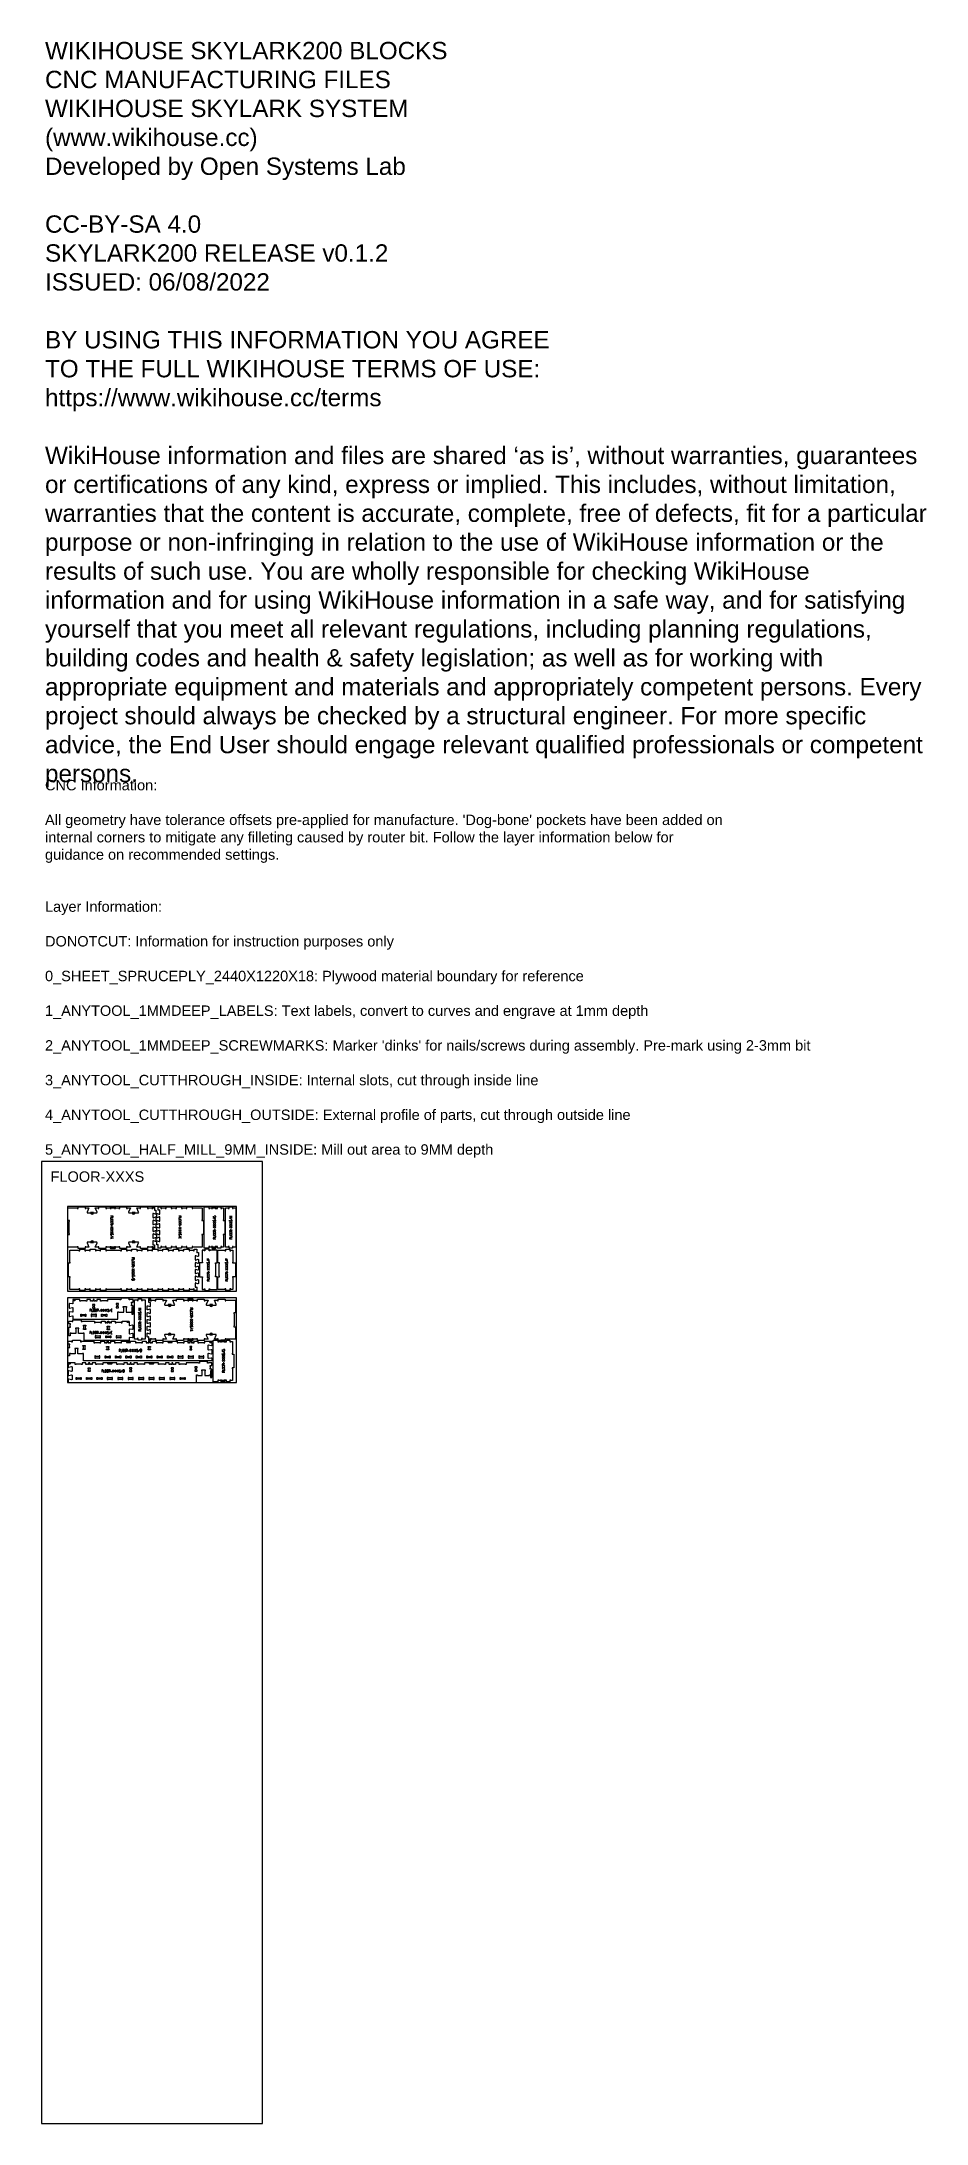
# Model space of a CAD drawing. Extents: x 0 to 12757, y 0 to 30003.
import ezdxf

# ---------------------------------------------------------------- set-up
doc = ezdxf.new("R2010")
doc.units = 0
for name, color, linetype in [('0_SHEET_SPRUCEPLY_2440X122', 1, 'CONTINUOUS'), ('1_ANYTOOL_1MMDEEP_LABELS_S', 2, 'CONTINUOUS'), ('3_ANYTOOL_CUTTHROUGH_INSID', 4, 'CONTINUOUS'), ('4_ANYTOOL_CUTTHROUGH_OUTSI', 5, 'CONTINUOUS'), ('5_ANYTOOL_HALF_MILL_9MM_IN', 70, 'CONTINUOUS'), ('DONOTCUT', 7, 'CONTINUOUS')]:
    doc.layers.add(name, color=color, linetype=linetype)
doc.styles.add('ARIAL', font='')
doc.styles.get('ARIAL').set_extended_font_data('Arial')

msp = doc.modelspace()

# ---------------------------------------------------------------- texts
at = {"layer": 'DONOTCUT', "attachment_point": 1, "style": 'ARIAL'}
for s, insert, char_height, width in [('{\\fArial;WIKIHOUSE SKYLARK200 BLOCKS}\\P{\\fArial;CNC MANUFACTURING FILES}\\P{\\fArial;WIKIHOUSE SKYLARK SYSTEM}\\P{\\fArial;(www.wikihouse.cc)}\\P{\\fArial;Developed by Open Systems Lab}\\P\\P{\\fArial;CC-BY-SA 4.0}\\P{\\fArial;SKYLARK200 RELEASE v0.1.2}\\P{\\fArial;ISSUED: 06/08/2022}\\P\\P{\\fArial;BY USING THIS INFORMATION YOU AGREE }\\P{\\fArial;TO THE FULL WIKIHOUSE TERMS OF USE:}\\P{\\fArial;https://www.wikihouse.cc/terms}\\P\\P{\\fArial;WikiHouse information and files are shared }{\\fArial;‘as is}{\\fArial;’, without warranties, guarantees }\\P{\\fArial;or certifications of any kind, express or implied. This includes, without limitation, }\\P{\\fArial;warranties that the content is accurate, complete, free of defects, fit for a particular }\\P{\\fArial;purpose or non-infringing in relation to the use of WikiHouse information or the }\\P{\\fArial;results of such use. You are wholly responsible for checking WikiHouse }\\P{\\fArial;information and for using WikiHouse information in a safe way, and for satisfying }\\P{\\fArial;yourself that you meet all relevant regulations, including planning regulations, }\\P{\\fArial;building codes and health & safety legislation; as well as for working with }\\P{\\fArial;appropriate equipment and materials and appropriately competent persons. Every }\\P{\\fArial;project should always be checked by a structural engineer. For more specific }\\P{\\fArial;advice, the End User should engage relevant qualified professionals or competent }\\P{\\fArial;persons.}\\P', (49, 29999), 250, 12895.38), ("{\\fArial;CNC Information:}\\P\\P{\\fArial;All geometry have tolerance offsets pre-applied for manufacture. 'Dog-bone' pockets have been added on}\\P{\\fArial;internal corners to mitigate any filleting caused by router bit. Follow the layer information below for}\\P{\\fArial;guidance on recommended settings.}\\P\\P\\P{\\fArial;Layer Information:}\\P\\P{\\fArial;DONOTCUT: Information for instruction purposes only}\\P\\P{\\fArial;0_SHEET_SPRUCEPLY_2440X1220X18: Plywood material boundary for reference}\\P\\P{\\fArial;1_ANYTOOL_1MMDEEP_LABELS: Text labels, convert to curves and engrave at 1mm depth}\\P\\P{\\fArial;2_ANYTOOL_1MMDEEP_SCREWMARKS: Marker 'dinks' for nails/screws during assembly. Pre-mark using 2-3mm bit}\\P\\P{\\fArial;3_ANYTOOL_CUTTHROUGH_INSIDE: Internal slots, cut through inside line}\\P\\P{\\fArial;4_ANYTOOL_CUTTHROUGH_OUTSIDE: External profile of parts, cut through outside line}\\P\\P{\\fArial;5_ANYTOOL_HALF_MILL_9MM_INSIDE: Mill out area to 9MM depth}", (49, 19362), 150, 22265.22), ('FLOOR-XXXS', (129, 13720, 0), 150, 2969.02)]:
    msp.add_mtext(s, dxfattribs=dict(at, insert=insert, char_height=char_height, width=width))

# ---------------------------------------------------------------- linework, layer by layer
at = {"layer": '0_SHEET_SPRUCEPLY_2440X122'}
for points in [[(372, 13216), (372, 11996), (2812, 11996), (2812, 13216)], [(372, 11896), (372, 10676), (2812, 10676), (2812, 11896)]]:
    msp.add_lwpolyline(points, close=True, dxfattribs=at)
at = {"layer": '1_ANYTOOL_1MMDEEP_LABELS_S', "color": 2}
for points in [[(1031, 13060), (1031, 13076), (995, 13076)], [(1031, 13052), (995, 13052), (995, 13036)], [(995, 12952), (1011, 12960)], [(995, 12920), (1031, 12896)], [(995, 12896), (1031, 12920)], [(1007, 12944), (1007, 12928)], [(1015, 13060), (1015, 13076)], [(2014, 13057), (2014, 13073), (1978, 13073)], [(2014, 13049), (1978, 13049), (1978, 13033)], [(1978, 12949), (1994, 12957)], [(1978, 12893), (2014, 12917)], [(1978, 12917), (2014, 12893)], [(1990, 12941), (1990, 12925)], [(1998, 13057), (1998, 13073)], [(2510, 13031), (2474, 13047)], [(2510, 12993), (2474, 12969)], [(2510, 12969), (2474, 12993)], [(2510, 12961), (2474, 12937)], [(2510, 12937), (2474, 12961)], [(2510, 12929), (2474, 12905)], [(2510, 12905), (2474, 12929)], [(2709, 13075), (2745, 13075)], [(2745, 13055), (2709, 13055)], [(2745, 13031), (2709, 13047)], [(2745, 12993), (2709, 12969)], [(2745, 12969), (2709, 12993)], [(2745, 12961), (2709, 12937)], [(2745, 12937), (2709, 12961)], [(2745, 12929), (2709, 12905)], [(2745, 12905), (2709, 12929)], [(2725, 13055), (2725, 13075)], [(995, 12888), (1031, 12864)], [(995, 12864), (1031, 12888)], [(995, 12856), (1031, 12832)], [(995, 12832), (1031, 12856)], [(995, 12794), (1031, 12778)], [(995, 12770), (1031, 12758), (995, 12746)], [(1005, 12767), (1005, 12750)], [(1978, 12861), (2014, 12885)], [(1978, 12885), (2014, 12861)], [(1978, 12829), (2014, 12853)], [(1978, 12853), (2014, 12829)], [(1978, 12791), (2014, 12775)], [(2474, 12773), (2510, 12773), (2510, 12789)], [(2474, 12765), (2474, 12749), (2510, 12749)], [(2490, 12765), (2490, 12749)], [(2510, 12873), (2494, 12865)], [(2498, 12881), (2498, 12897)], [(2709, 12773), (2745, 12773), (2745, 12789)], [(2709, 12765), (2709, 12749), (2745, 12749)], [(2725, 12765), (2725, 12749)], [(2745, 12873), (2729, 12865)], [(2733, 12881), (2733, 12897)], [(1339, 12457), (1339, 12473), (1303, 12473)], [(1339, 12449), (1303, 12449), (1303, 12433)], [(1303, 12349), (1320, 12357)], [(1303, 12293), (1339, 12317)], [(1303, 12317), (1339, 12293)], [(1315, 12341), (1315, 12325)], [(1323, 12457), (1323, 12473)], [(2385, 12463), (2385, 12447), (2421, 12447)], [(2421, 12423), (2385, 12439)], [(2421, 12385), (2385, 12361)], [(2421, 12361), (2385, 12385)], [(2421, 12353), (2385, 12329)], [(2421, 12329), (2385, 12353)], [(2421, 12321), (2385, 12297)], [(2421, 12297), (2385, 12321)], [(2401, 12463), (2401, 12447)], [(2649, 12463), (2649, 12447), (2685, 12447)], [(2685, 12423), (2649, 12439)], [(2685, 12385), (2649, 12361)], [(2685, 12361), (2649, 12385)], [(2685, 12353), (2649, 12329)], [(2685, 12329), (2649, 12353)], [(2685, 12321), (2649, 12297)], [(2685, 12297), (2649, 12321)], [(2665, 12463), (2665, 12447)], [(1303, 12261), (1339, 12285)], [(1303, 12285), (1339, 12261)], [(1303, 12229), (1339, 12253)], [(1303, 12253), (1339, 12229)], [(1303, 12191), (1339, 12175)], [(2385, 12165), (2421, 12165), (2421, 12181)], [(2385, 12157), (2385, 12141), (2421, 12141)], [(2401, 12157), (2401, 12141)], [(2421, 12265), (2405, 12257)], [(2409, 12273), (2409, 12289)], [(2649, 12165), (2685, 12165), (2685, 12181)], [(2649, 12157), (2649, 12141), (2685, 12141)], [(2665, 12157), (2665, 12141)], [(2685, 12265), (2669, 12257)], [(2673, 12273), (2673, 12289)], [(713, 11736), (697, 11736), (697, 11700)], [(713, 11720), (697, 11720)], [(721, 11736), (721, 11700), (737, 11700)], [(821, 11700), (813, 11716)], [(829, 11712), (845, 11712)], [(853, 11700), (877, 11736)], [(877, 11700), (853, 11736)], [(885, 11700), (909, 11736)], [(909, 11700), (885, 11736)], [(917, 11700), (941, 11736)], [(941, 11700), (917, 11736)], [(979, 11700), (995, 11736)], [(1019, 11736), (1003, 11736), (1003, 11700), (1019, 11700)], [(1015, 11720), (1003, 11720)], [(1398, 11749), (1434, 11749)], [(1434, 11729), (1398, 11729)], [(1434, 11705), (1398, 11721)], [(1414, 11729), (1414, 11749)], [(2178, 11731), (2178, 11747), (2142, 11747)], [(2178, 11723), (2142, 11723), (2142, 11707)], [(2162, 11731), (2162, 11747)], [(710, 11415), (694, 11415), (694, 11379)], [(718, 11415), (718, 11379), (734, 11379)], [(850, 11379), (874, 11415)], [(874, 11379), (850, 11415)], [(882, 11379), (906, 11415)], [(906, 11379), (882, 11415)], [(914, 11379), (938, 11415)], [(938, 11379), (914, 11415)], [(976, 11379), (992, 11415)], [(1016, 11415), (1000, 11415), (1000, 11379), (1016, 11379)], [(1434, 11667), (1398, 11643)], [(1434, 11643), (1398, 11667)], [(1434, 11635), (1398, 11611)], [(1434, 11611), (1398, 11635)], [(1434, 11603), (1398, 11579)], [(1434, 11579), (1398, 11603)], [(1398, 11447), (1434, 11447), (1434, 11463)], [(1398, 11439), (1398, 11423), (1434, 11423)], [(1414, 11439), (1414, 11423)], [(1434, 11547), (1418, 11539)], [(1422, 11555), (1422, 11571)], [(2142, 11623), (2158, 11631)], [(2142, 11591), (2178, 11567)], [(2142, 11567), (2178, 11591)], [(2142, 11559), (2178, 11535)], [(2142, 11535), (2178, 11559)], [(2142, 11527), (2178, 11503)], [(2142, 11503), (2178, 11527)], [(2142, 11465), (2178, 11449)], [(2142, 11441), (2178, 11429), (2142, 11417)], [(2152, 11437), (2152, 11420)], [(2154, 11615), (2154, 11599)], [(710, 11399), (694, 11399)], [(818, 11379), (810, 11395)], [(826, 11391), (842, 11391)], [(1012, 11399), (1000, 11399)], [(1133, 11158), (1117, 11158), (1117, 11122)], [(1133, 11142), (1117, 11142)], [(1141, 11158), (1141, 11122), (1157, 11122)], [(1241, 11122), (1233, 11138)], [(1249, 11134), (1265, 11134)], [(1273, 11122), (1297, 11158)], [(1297, 11122), (1273, 11158)], [(1305, 11122), (1329, 11158)], [(1329, 11122), (1305, 11158)], [(1337, 11122), (1361, 11158)], [(1361, 11122), (1337, 11158)], [(1399, 11122), (1415, 11158)], [(2640, 11107), (2604, 11123)], [(883, 10862), (867, 10862), (867, 10826)], [(883, 10846), (867, 10846)], [(891, 10862), (891, 10826), (907, 10826)], [(991, 10826), (983, 10842)], [(999, 10838), (1015, 10838)], [(1047, 10826), (1023, 10862)], [(1023, 10826), (1047, 10862)], [(1079, 10826), (1055, 10862)], [(1055, 10826), (1079, 10862)], [(1111, 10826), (1087, 10862)], [(1087, 10826), (1111, 10862)], [(1149, 10826), (1165, 10862)], [(2640, 11069), (2604, 11045)], [(2640, 11045), (2604, 11069)], [(2640, 11037), (2604, 11013)], [(2640, 11013), (2604, 11037)], [(2640, 11005), (2604, 10981)], [(2640, 10981), (2604, 11005)], [(2604, 10849), (2640, 10849), (2640, 10865)], [(2604, 10841), (2604, 10825), (2640, 10825)], [(2620, 10841), (2620, 10825)], [(2640, 10949), (2624, 10941)], [(2628, 10957), (2628, 10973)]]:
    msp.add_lwpolyline(points, dxfattribs=at)
for points in [[(1005, 13028, 1), (1005, 13008), (1021, 13008, 1), (1021, 13028)], [(1005, 13000, 1), (1005, 12980), (1021, 12980, 1), (1021, 13000)], [(1988, 13025, 1), (1988, 13005), (2004, 13005, 1), (2004, 13025)], [(1988, 12997, 1), (1988, 12977), (2004, 12977, 1), (2004, 12997)], [(2500, 12825, 1), (2500, 12845), (2484, 12845, 1), (2484, 12825)], [(2500, 12797, 1), (2500, 12817), (2484, 12817, 1), (2484, 12797)], [(2735, 12825, 1), (2735, 12845), (2719, 12845, 1), (2719, 12825)], [(2735, 12797, 1), (2735, 12817), (2719, 12817, 1), (2719, 12797)], [(1313, 12425, 1), (1313, 12405), (1329, 12405, 1), (1329, 12425)], [(1313, 12397, 1), (1313, 12377), (1329, 12377, 1), (1329, 12397)], [(2411, 12217, 1), (2411, 12237), (2395, 12237, 1), (2395, 12217)], [(2411, 12189, 1), (2411, 12209), (2395, 12209, 1), (2395, 12189)], [(2675, 12217, 1), (2675, 12237), (2659, 12237, 1), (2659, 12217)], [(2675, 12189, 1), (2675, 12209), (2659, 12209, 1), (2659, 12189)], [(745, 11710, 1), (765, 11710), (765, 11726, 1), (745, 11726)], [(773, 11710, 1), (793, 11710), (793, 11726, 1), (773, 11726)], [(742, 11389, 1), (762, 11389), (762, 11405, 1), (742, 11405)], [(770, 11389, 1), (790, 11389), (790, 11405, 1), (770, 11405)], [(1424, 11499, 1), (1424, 11519), (1408, 11519, 1), (1408, 11499)], [(1424, 11471, 1), (1424, 11491), (1408, 11491, 1), (1408, 11471)], [(2152, 11699, 1), (2152, 11679), (2168, 11679, 1), (2168, 11699)], [(2152, 11671, 1), (2152, 11651), (2168, 11651, 1), (2168, 11671)], [(1165, 11132, 1), (1185, 11132), (1185, 11148, 1), (1165, 11148)], [(1193, 11132, 1), (1213, 11132), (1213, 11148, 1), (1193, 11148)], [(1435, 11158), (1423, 11158), (1423, 11122), (1435, 11122, 0.414214), (1443, 11130), (1443, 11150, 0.414214)], [(915, 10836, 1), (935, 10836), (935, 10852, 1), (915, 10852)], [(943, 10836, 1), (963, 10836), (963, 10852, 1), (943, 10852)], [(1185, 10862), (1173, 10862), (1173, 10826), (1185, 10826, 0.414214), (1193, 10834), (1193, 10854, 0.414214)], [(2630, 10901, 1), (2630, 10921), (2614, 10921, 1), (2614, 10901)], [(2630, 10873, 1), (2630, 10893), (2614, 10893, 1), (2614, 10873)]]:
    msp.add_lwpolyline(points, format="xyb", close=True, dxfattribs=at)
for points in [[(1011, 12972), (1011, 12962, 1), (1031, 12962), (1031, 12972), (995, 12972)], [(1994, 12969), (1994, 12959, 1), (2014, 12959), (2014, 12969), (1978, 12969)], [(2474, 13075), (2474, 13063, 0.414214), (2482, 13055), (2502, 13055, 0.414214), (2510, 13063), (2510, 13075), (2490, 13075), (2490, 13069)], [(2506, 13001, 0.136555), (2510, 13010, 0.071716), (2510, 13015, 0.133522), (2508, 13020, 0.344001), (2498, 13022, 0.153745), (2494, 13018, 0.071568), (2493, 13014, -0.00912), (2491, 13008, -0.090615), (2489, 13004, -0.340346), (2480, 13001, -0.284273), (2474, 13009, -0.092596), (2474, 13014, -0.017533), (2476, 13019)], [(2741, 13001, 0.136555), (2745, 13010, 0.071716), (2745, 13015, 0.133522), (2743, 13020, 0.344001), (2733, 13022, 0.153745), (2729, 13018, 0.071568), (2728, 13014, -0.00912), (2726, 13008, -0.090615), (2724, 13004, -0.340346), (2715, 13001, -0.284273), (2709, 13009, -0.092596), (2709, 13014, -0.017533), (2711, 13019)], [(999, 12824, 0.136555), (995, 12815, 0.071716), (995, 12810, 0.133522), (997, 12805, 0.344001), (1007, 12803, 0.153745), (1010, 12807, 0.071568), (1012, 12811, -0.00912), (1014, 12817, -0.090615), (1016, 12821, -0.340346), (1025, 12824, -0.284273), (1031, 12816, -0.092596), (1031, 12811, -0.017533), (1029, 12806)], [(1982, 12821, 0.136555), (1978, 12811, 0.071716), (1978, 12806, 0.133522), (1980, 12802, 0.344001), (1989, 12800, 0.153745), (1993, 12803, 0.071568), (1995, 12808, -0.00912), (1996, 12813, -0.090615), (1998, 12818, -0.340346), (2008, 12820, -0.284273), (2014, 12813, -0.092596), (2013, 12808, -0.017533), (2012, 12803)], [(2014, 12751), (2014, 12761, 0.414214), (2008, 12767), (1984, 12767, 0.414214), (1978, 12761), (1978, 12751)], [(2494, 12853), (2494, 12863, 1), (2474, 12863), (2474, 12853), (2510, 12853)], [(2729, 12853), (2729, 12863, 1), (2709, 12863), (2709, 12853), (2745, 12853)], [(1319, 12369), (1319, 12359, 1), (1339, 12359), (1339, 12369), (1303, 12369)], [(2417, 12393, 0.136555), (2421, 12402, 0.071716), (2421, 12407, 0.133522), (2419, 12412, 0.344001), (2410, 12414, 0.153745), (2406, 12410, 0.071568), (2404, 12406, -0.00912), (2403, 12400, -0.090615), (2401, 12396, -0.340346), (2391, 12393, -0.284273), (2385, 12401, -0.092596), (2386, 12406, -0.017533), (2387, 12411)], [(2681, 12393, 0.136555), (2685, 12402, 0.071716), (2685, 12407, 0.133522), (2683, 12412, 0.344001), (2674, 12414, 0.153745), (2670, 12410, 0.071568), (2668, 12406, -0.00912), (2667, 12400, -0.090615), (2665, 12396, -0.340346), (2655, 12393, -0.284273), (2649, 12401, -0.092596), (2650, 12406, -0.017533), (2651, 12411)], [(1307, 12221, 0.136555), (1304, 12212, 0.071716), (1304, 12207, 0.133522), (1306, 12202, 0.344001), (1315, 12200, 0.153745), (1319, 12204, 0.071568), (1321, 12208, -0.00912), (1322, 12214, -0.090615), (1324, 12218, -0.340346), (1334, 12221, -0.284273), (1339, 12213, -0.092596), (1339, 12208, -0.017533), (1337, 12203)], [(1323, 12167), (1323, 12157, -1), (1303, 12157), (1303, 12167), (1339, 12167), (1339, 12157, -1), (1323, 12157)], [(2405, 12245), (2405, 12255, 1), (2385, 12255), (2385, 12245), (2421, 12245)], [(2669, 12245), (2669, 12255, 1), (2649, 12255), (2649, 12245), (2685, 12245)], [(801, 11716), (811, 11716, 1), (811, 11736), (801, 11736), (801, 11700)], [(949, 11704, 0.136555), (958, 11700, 0.071716), (963, 11700, 0.133522), (968, 11703, 0.344001), (970, 11712, 0.153745), (966, 11716, 0.071568), (962, 11718, -0.00912), (957, 11719, -0.090615), (952, 11721, -0.340346), (949, 11730, -0.284273), (957, 11736, -0.092596), (962, 11736, -0.017533), (967, 11734)], [(798, 11395), (808, 11395, 1), (808, 11415), (798, 11415), (798, 11379)], [(946, 11383, 0.136555), (955, 11379, 0.071716), (960, 11379, 0.133522), (965, 11381, 0.344001), (967, 11391, 0.153745), (963, 11394, 0.071568), (959, 11396, -0.00912), (954, 11397, -0.090615), (949, 11400, -0.340346), (946, 11409, -0.284273), (954, 11415, -0.092596), (959, 11414, -0.017533), (964, 11413)], [(1430, 11675, 0.136555), (1434, 11684, 0.071716), (1434, 11689, 0.133522), (1432, 11694, 0.344001), (1422, 11696, 0.153745), (1419, 11692, 0.071568), (1417, 11688, -0.00912), (1415, 11682, -0.090615), (1413, 11678, -0.340346), (1404, 11675, -0.284273), (1398, 11683, -0.092596), (1399, 11688, -0.017533), (1400, 11693)], [(1418, 11527), (1418, 11537, 1), (1398, 11537), (1398, 11527), (1434, 11527)], [(2158, 11643), (2158, 11633, 1), (2178, 11633), (2178, 11643), (2142, 11643)], [(2146, 11495, 0.136555), (2142, 11485, 0.071716), (2142, 11480, 0.133522), (2144, 11476, 0.344001), (2153, 11474, 0.153745), (2157, 11477, 0.071568), (2159, 11482, -0.00912), (2160, 11487, -0.090615), (2162, 11491, -0.340346), (2172, 11494, -0.284273), (2178, 11487, -0.092596), (2177, 11482, -0.017533), (2176, 11477)], [(1221, 11138), (1231, 11138, 1), (1231, 11158), (1221, 11158), (1221, 11122)], [(1369, 11126, 0.136555), (1378, 11122, 0.071716), (1384, 11122, 0.133522), (1388, 11124, 0.344001), (1390, 11133, 0.153745), (1387, 11137, 0.071568), (1382, 11139, -0.00912), (1377, 11140, -0.090615), (1372, 11142, -0.340346), (1369, 11152, -0.284273), (1377, 11158, -0.092596), (1382, 11157, -0.017533), (1387, 11156)], [(2604, 11151), (2604, 11139, 0.414214), (2612, 11131), (2632, 11131, 0.414214), (2640, 11139), (2640, 11151), (2620, 11151), (2620, 11145)], [(971, 10842), (981, 10842, 1), (981, 10862), (971, 10862), (971, 10826)], [(1119, 10830, 0.136555), (1128, 10826, 0.071716), (1133, 10826, 0.133522), (1138, 10828, 0.344001), (1140, 10837, 0.153745), (1137, 10841, 0.071568), (1132, 10843, -0.00912), (1127, 10844, -0.090615), (1122, 10846, -0.340346), (1119, 10856, -0.284273), (1127, 10862, -0.092596), (1132, 10861, -0.017533), (1137, 10860)], [(2636, 11077, 0.136555), (2640, 11087, 0.071716), (2640, 11092, 0.133522), (2638, 11096, 0.344001), (2629, 11098, 0.153745), (2625, 11095, 0.071568), (2623, 11090, -0.00912), (2622, 11085, -0.090615), (2620, 11080, -0.340346), (2610, 11078, -0.284273), (2604, 11085, -0.092596), (2605, 11090, -0.017533), (2606, 11095)], [(2624, 10929), (2624, 10939, 1), (2604, 10939), (2604, 10929), (2640, 10929)]]:
    msp.add_lwpolyline(points, format="xyb", dxfattribs=at)
at = {"layer": '3_ANYTOOL_CUTTHROUGH_INSID', "color": 4}
for points in [[(736, 11749), (767, 11749), (767, 11762), (761, 11762), (761, 11787), (767, 11787), (767, 11800), (736, 11800), (736, 11787), (742, 11787), (742, 11762), (736, 11762)], [(1108, 11766), (1102, 11766), (1102, 11801), (1108, 11801), (1108, 11814), (1077, 11814), (1077, 11801), (1083, 11801), (1083, 11766), (1077, 11766), (1077, 11753), (1108, 11753)], [(576, 11637), (576, 11631), (564, 11631), (564, 11662), (576, 11662), (576, 11656), (627, 11656), (627, 11662), (639, 11662), (639, 11631), (627, 11631), (627, 11637)], [(605, 11456), (611, 11456), (611, 11491), (605, 11491), (605, 11504), (636, 11504), (636, 11491), (630, 11491), (630, 11456), (636, 11456), (636, 11443), (605, 11443)], [(777, 11656), (726, 11656), (726, 11662), (714, 11662), (714, 11631), (726, 11631), (726, 11637), (777, 11637), (777, 11631), (789, 11631), (789, 11662), (777, 11662)], [(876, 11662), (876, 11656), (927, 11656), (927, 11662), (939, 11662), (939, 11631), (927, 11631), (927, 11637), (876, 11637), (876, 11631), (864, 11631), (864, 11662)], [(977, 11439), (946, 11439), (946, 11452), (952, 11452), (952, 11477), (946, 11477), (946, 11490), (977, 11490), (977, 11477), (971, 11477), (971, 11452), (977, 11452)], [(596, 11164), (602, 11164), (602, 11199), (596, 11199), (596, 11212), (627, 11212), (627, 11199), (621, 11199), (621, 11164), (627, 11164), (627, 11151), (596, 11151)], [(837, 11352), (837, 11346), (786, 11346), (786, 11352), (774, 11352), (774, 11321), (786, 11321), (786, 11327), (837, 11327), (837, 11321), (849, 11321), (849, 11352)], [(936, 11346), (987, 11346), (987, 11352), (999, 11352), (999, 11321), (987, 11321), (987, 11327), (936, 11327), (936, 11321), (924, 11321), (924, 11352), (936, 11352)], [(968, 11147), (937, 11147), (937, 11160), (943, 11160), (943, 11185), (937, 11185), (937, 11198), (968, 11198), (968, 11185), (962, 11185), (962, 11160), (968, 11160)], [(1137, 11327), (1137, 11321), (1149, 11321), (1149, 11352), (1137, 11352), (1137, 11346), (1086, 11346), (1086, 11352), (1074, 11352), (1074, 11321), (1086, 11321), (1086, 11327)], [(1568, 11147), (1537, 11147), (1537, 11160), (1543, 11160), (1543, 11185), (1537, 11185), (1537, 11198), (1568, 11198), (1568, 11185), (1562, 11185), (1562, 11160), (1568, 11160)], [(2137, 11147), (2168, 11147), (2168, 11160), (2162, 11160), (2162, 11185), (2168, 11185), (2168, 11198), (2137, 11198), (2137, 11185), (2143, 11185), (2143, 11160), (2137, 11160)], [(700, 10837), (669, 10837), (669, 10850), (675, 10850), (675, 10875), (669, 10875), (669, 10888), (700, 10888), (700, 10875), (694, 10875), (694, 10850), (700, 10850)], [(777, 11054), (777, 11060), (765, 11060), (765, 11029), (777, 11029), (777, 11035), (828, 11035), (828, 11029), (840, 11029), (840, 11060), (828, 11060), (828, 11054)], [(927, 11054), (978, 11054), (978, 11060), (990, 11060), (990, 11029), (978, 11029), (978, 11035), (927, 11035), (927, 11029), (915, 11029), (915, 11060), (927, 11060)], [(1077, 11035), (1077, 11029), (1065, 11029), (1065, 11060), (1077, 11060), (1077, 11054), (1128, 11054), (1128, 11060), (1140, 11060), (1140, 11029), (1128, 11029), (1128, 11035)], [(1227, 11054), (1278, 11054), (1278, 11060), (1290, 11060), (1290, 11029), (1278, 11029), (1278, 11035), (1227, 11035), (1227, 11029), (1215, 11029), (1215, 11060), (1227, 11060)], [(1269, 10837), (1300, 10837), (1300, 10850), (1294, 10850), (1294, 10875), (1300, 10875), (1300, 10888), (1269, 10888), (1269, 10875), (1275, 10875), (1275, 10850), (1269, 10850)], [(1428, 11054), (1428, 11060), (1440, 11060), (1440, 11029), (1428, 11029), (1428, 11035), (1377, 11035), (1377, 11029), (1365, 11029), (1365, 11060), (1377, 11060), (1377, 11054)], [(1527, 11054), (1578, 11054), (1578, 11060), (1590, 11060), (1590, 11029), (1578, 11029), (1578, 11035), (1527, 11035), (1527, 11029), (1515, 11029), (1515, 11060), (1527, 11060)], [(1677, 11035), (1677, 11029), (1665, 11029), (1665, 11060), (1677, 11060), (1677, 11054), (1728, 11054), (1728, 11060), (1740, 11060), (1740, 11029), (1728, 11029), (1728, 11035)], [(1827, 11054), (1878, 11054), (1878, 11060), (1890, 11060), (1890, 11029), (1878, 11029), (1878, 11035), (1827, 11035), (1827, 11029), (1815, 11029), (1815, 11060), (1827, 11060)], [(1869, 10837), (1900, 10837), (1900, 10850), (1894, 10850), (1894, 10875), (1900, 10875), (1900, 10888), (1869, 10888), (1869, 10875), (1875, 10875), (1875, 10850), (1869, 10850)], [(1977, 11029), (1977, 11035), (2028, 11035), (2028, 11029), (2040, 11029), (2040, 11060), (2028, 11060), (2028, 11054), (1977, 11054), (1977, 11060), (1965, 11060), (1965, 11029)], [(2178, 11054), (2127, 11054), (2127, 11060), (2115, 11060), (2115, 11029), (2127, 11029), (2127, 11035), (2178, 11035), (2178, 11029), (2190, 11029), (2190, 11060), (2178, 11060)], [(2241, 10854), (2235, 10854), (2235, 10889), (2241, 10889), (2241, 10902), (2210, 10902), (2210, 10889), (2216, 10889), (2216, 10854), (2210, 10854), (2210, 10841), (2241, 10841)], [(2277, 11054), (2277, 11060), (2265, 11060), (2265, 11029), (2277, 11029), (2277, 11035), (2328, 11035), (2328, 11029), (2340, 11029), (2340, 11060), (2328, 11060), (2328, 11054)], [(560, 10744), (560, 10750), (572, 10750), (572, 10719), (560, 10719), (560, 10725), (509, 10725), (509, 10719), (497, 10719), (497, 10750), (509, 10750), (509, 10744)], [(659, 10744), (710, 10744), (710, 10750), (722, 10750), (722, 10719), (710, 10719), (710, 10725), (659, 10725), (659, 10719), (647, 10719), (647, 10750), (659, 10750)], [(860, 10719), (860, 10725), (809, 10725), (809, 10719), (797, 10719), (797, 10750), (809, 10750), (809, 10744), (860, 10744), (860, 10750), (872, 10750), (872, 10719)], [(1010, 10744), (959, 10744), (959, 10750), (947, 10750), (947, 10719), (959, 10719), (959, 10725), (1010, 10725), (1010, 10719), (1022, 10719), (1022, 10750), (1010, 10750)], [(1160, 10725), (1160, 10719), (1172, 10719), (1172, 10750), (1160, 10750), (1160, 10744), (1109, 10744), (1109, 10750), (1097, 10750), (1097, 10719), (1109, 10719), (1109, 10725)], [(1310, 10744), (1259, 10744), (1259, 10750), (1247, 10750), (1247, 10719), (1259, 10719), (1259, 10725), (1310, 10725), (1310, 10719), (1322, 10719), (1322, 10750), (1310, 10750)], [(1409, 10744), (1409, 10750), (1397, 10750), (1397, 10719), (1409, 10719), (1409, 10725), (1460, 10725), (1460, 10719), (1472, 10719), (1472, 10750), (1460, 10750), (1460, 10744)], [(1610, 10744), (1559, 10744), (1559, 10750), (1547, 10750), (1547, 10719), (1559, 10719), (1559, 10725), (1610, 10725), (1610, 10719), (1622, 10719), (1622, 10750), (1610, 10750)], [(1760, 10725), (1760, 10719), (1772, 10719), (1772, 10750), (1760, 10750), (1760, 10744), (1709, 10744), (1709, 10750), (1697, 10750), (1697, 10719), (1709, 10719), (1709, 10725)], [(1910, 10744), (1859, 10744), (1859, 10750), (1847, 10750), (1847, 10719), (1859, 10719), (1859, 10725), (1910, 10725), (1910, 10719), (1922, 10719), (1922, 10750), (1910, 10750)], [(2060, 10744), (2060, 10750), (2072, 10750), (2072, 10719), (2060, 10719), (2060, 10725), (2009, 10725), (2009, 10719), (1997, 10719), (1997, 10750), (2009, 10750), (2009, 10744)]]:
    msp.add_lwpolyline(points, close=True, dxfattribs=at)
for points in [[(1311, 11753, 0.414214), (1306, 11757), (1306, 11757), (1306, 11757), (1305, 11757), (1305, 11757), (1305, 11757), (1305, 11757), (1305, 11757), (1305, 11757), (1305, 11757), (1305, 11757), (1305, 11757), (1304, 11757), (1304, 11757), (1304, 11757), (1304, 11757), (1304, 11757), (1304, 11757), (1304, 11757), (1304, 11757), (1304, 11757), (1303, 11757), (1303, 11757), (1303, 11757), (1303, 11757), (1303, 11757), (1303, 11756), (1303, 11756), (1303, 11756), (1303, 11756), (1303, 11756), (1302, 11756), (1302, 11756), (1302, 11756), (1302, 11756), (1302, 11756), (1302, 11756), (1302, 11756), (1302, 11755), (1302, 11755), (1302, 11755), (1302, 11755), (1302, 11755), (1302, 11755), (1302, 11755), (1301, 11755), (1301, 11755), (1301, 11754), (1301, 11754), (1301, 11754), (1301, 11754), (1301, 11754), (1301, 11754), (1301, 11754), (1301, 11754), (1301, 11754), (1301, 11753), (1301, 11753), (1301, 11753), (1301, 11753), (1301, 11753), (1301, 11753), (1301, 11753), (1301, 11753), (1301, 11753), (1301, 11713), (1301, 11713), (1301, 11712), (1301, 11712), (1301, 11712), (1301, 11712), (1301, 11712), (1301, 11712), (1301, 11712), (1301, 11712), (1301, 11712), (1301, 11711), (1301, 11711), (1301, 11711), (1301, 11711), (1301, 11711), (1301, 11711), (1301, 11711), (1301, 11711), (1301, 11711), (1302, 11710), (1302, 11710), (1302, 11710), (1302, 11710), (1302, 11710), (1302, 11710), (1302, 11710), (1302, 11710), (1302, 11710), (1302, 11710), (1302, 11709), (1302, 11709), (1302, 11709), (1302, 11709), (1303, 11709), (1303, 11709), (1303, 11709), (1303, 11709), (1303, 11709), (1303, 11709), (1303, 11709), (1303, 11709), (1303, 11709), (1303, 11708), (1304, 11708), (1304, 11708), (1304, 11708), (1304, 11708), (1304, 11708), (1304, 11708), (1304, 11708), (1304, 11708), (1304, 11708), (1305, 11708), (1305, 11708), (1305, 11708), (1305, 11708), (1305, 11708), (1305, 11708), (1305, 11708), (1305, 11708), (1305, 11708), (1306, 11708), (1306, 11708), (1306, 11708, 0.414214), (1311, 11713)], [(1277, 11263), (1227, 11263, 1), (1227, 11253), (1277, 11253, 1)], [(1877, 11263), (1827, 11263, 1), (1827, 11253), (1877, 11253, 1)], [(959, 10953), (1009, 10953, -1), (1009, 10943), (959, 10943, -1)], [(1559, 10953), (1609, 10953, -1), (1609, 10943), (1559, 10943, -1)], [(2444, 10841, 0.414214), (2439, 10845), (2439, 10845), (2439, 10845), (2439, 10845), (2438, 10845), (2438, 10845), (2438, 10845), (2438, 10845), (2438, 10845), (2438, 10845), (2438, 10845), (2438, 10845), (2438, 10845), (2437, 10845), (2437, 10845), (2437, 10845), (2437, 10845), (2437, 10845), (2437, 10845), (2437, 10845), (2437, 10845), (2437, 10845), (2437, 10845), (2436, 10845), (2436, 10845), (2436, 10845), (2436, 10844), (2436, 10844), (2436, 10844), (2436, 10844), (2436, 10844), (2436, 10844), (2436, 10844), (2435, 10844), (2435, 10844), (2435, 10844), (2435, 10844), (2435, 10844), (2435, 10843), (2435, 10843), (2435, 10843), (2435, 10843), (2435, 10843), (2435, 10843), (2435, 10843), (2435, 10843), (2435, 10843), (2435, 10842), (2434, 10842), (2434, 10842), (2434, 10842), (2434, 10842), (2434, 10842), (2434, 10842), (2434, 10842), (2434, 10842), (2434, 10841), (2434, 10841), (2434, 10841), (2434, 10841), (2434, 10841), (2434, 10841), (2434, 10841), (2434, 10841), (2434, 10841), (2434, 10801), (2434, 10801), (2434, 10800), (2434, 10800), (2434, 10800), (2434, 10800), (2434, 10800), (2434, 10800), (2434, 10800), (2434, 10800), (2434, 10800), (2434, 10799), (2434, 10799), (2434, 10799), (2434, 10799), (2434, 10799), (2434, 10799), (2435, 10799), (2435, 10799), (2435, 10799), (2435, 10798), (2435, 10798), (2435, 10798), (2435, 10798), (2435, 10798), (2435, 10798), (2435, 10798), (2435, 10798), (2435, 10798), (2435, 10798), (2435, 10797), (2435, 10797), (2436, 10797), (2436, 10797), (2436, 10797), (2436, 10797), (2436, 10797), (2436, 10797), (2436, 10797), (2436, 10797), (2436, 10797), (2436, 10797), (2437, 10797), (2437, 10796), (2437, 10796), (2437, 10796), (2437, 10796), (2437, 10796), (2437, 10796), (2437, 10796), (2437, 10796), (2437, 10796), (2438, 10796), (2438, 10796), (2438, 10796), (2438, 10796), (2438, 10796), (2438, 10796), (2438, 10796), (2438, 10796), (2438, 10796), (2439, 10796), (2439, 10796), (2439, 10796), (2439, 10796, 0.414214), (2444, 10801)]]:
    msp.add_lwpolyline(points, format="xyb", close=True, dxfattribs=at)
at = {"layer": '4_ANYTOOL_CUTTHROUGH_OUTSI', "color": 5}
for points in [[(1127, 12611), (1127, 12635), (1114, 12635), (1114, 12629), (1064, 12629), (1064, 12635), (1051, 12635), (1051, 12611), (1002, 12611), (1002, 12635), (989, 12635), (989, 12629), (939, 12629), (939, 12635), (926, 12635), (926, 12611), (827, 12611), (827, 12635), (814, 12635), (814, 12629), (772, 12629), (799, 12691), (799, 12691, 0.539734), (793, 12699), (661, 12699, 0.539734), (655, 12691), (681, 12629), (639, 12629), (639, 12635), (626, 12635), (626, 12611), (527, 12611), (527, 12635), (514, 12635), (514, 12629), (377, 12629), (377, 12811), (401, 12811), (401, 12823), (395, 12823), (395, 12999), (401, 12999), (401, 13011), (377, 13011), (377, 13193), (514, 13193), (514, 13187), (527, 13187), (527, 13211), (626, 13211), (626, 13187), (639, 13187), (639, 13193), (681, 13193), (655, 13132), (655, 13132, 0.539734), (661, 13123), (793, 13123, 0.539734), (799, 13132), (772, 13193), (814, 13193), (814, 13187), (827, 13187), (827, 13211), (926, 13211), (926, 13187), (939, 13187), (939, 13193), (989, 13193), (989, 13187), (1002, 13187), (1002, 13211), (1051, 13211), (1051, 13187), (1064, 13187), (1064, 13193), (1114, 13193), (1114, 13187), (1127, 13187), (1127, 13211), (1226, 13211), (1226, 13187), (1239, 13187), (1239, 13193), (1281, 13193), (1255, 13132), (1255, 13132, 0.539734), (1261, 13123), (1393, 13123, 0.539734), (1399, 13132), (1372, 13193), (1414, 13193), (1414, 13187), (1427, 13187), (1427, 13211), (1526, 13211), (1526, 13187), (1539, 13187), (1539, 13193), (1589, 13193), (1589, 13187), (1602, 13187), (1602, 13211), (1626, 13211), (1626, 13165), (1626, 13165, 0.522088), (1635, 13159), (1642, 13161, -0.236725), (1647, 13161), (1647, 13161), (1647, 13160), (1647, 13160), (1647, 13160), (1647, 13160), (1647, 13160), (1648, 13160), (1648, 13160), (1648, 13160), (1648, 13159), (1648, 13159), (1648, 13159), (1648, 13159), (1648, 13159), (1648, 13159), (1648, 13159), (1649, 13158), (1649, 13158), (1649, 13158), (1649, 13158), (1649, 13158), (1649, 13158), (1649, 13157), (1649, 13157), (1649, 13157), (1649, 13157), (1649, 13157), (1649, 13157), (1649, 13156), (1649, 13156), (1649, 13156), (1649, 13156), (1649, 13107), (1649, 13107), (1649, 13107), (1649, 13107), (1649, 13107), (1649, 13107), (1649, 13107), (1649, 13106), (1649, 13106), (1649, 13106), (1649, 13106), (1649, 13106), (1649, 13106), (1649, 13105), (1649, 13105), (1649, 13105), (1648, 13105), (1648, 13105), (1648, 13105), (1648, 13104), (1648, 13104), (1648, 13104), (1648, 13104), (1648, 13104), (1648, 13104), (1648, 13104), (1647, 13104), (1647, 13103), (1647, 13103), (1647, 13103), (1647, 13103), (1647, 13103), (1647, 13103, -0.236725), (1642, 13102), (1612, 13113), (1612, 13113), (1612, 13113), (1612, 13113), (1612, 13113), (1611, 13113), (1611, 13113), (1611, 13113), (1611, 13113), (1611, 13113), (1610, 13113), (1610, 13113), (1610, 13113), (1610, 13113), (1610, 13113), (1610, 13113), (1609, 13113), (1609, 13113), (1609, 13113), (1609, 13113), (1609, 13113), (1608, 13113), (1608, 13113), (1608, 13113), (1608, 13113), (1608, 13113), (1608, 13113), (1607, 13113), (1607, 13113), (1607, 13112), (1607, 13112), (1607, 13112), (1607, 13112), (1607, 13112), (1606, 13112), (1606, 13112), (1606, 13112), (1606, 13112), (1606, 13112), (1606, 13111), (1606, 13111), (1605, 13111), (1605, 13111), (1605, 13111), (1605, 13111), (1605, 13111), (1605, 13110), (1605, 13110), (1605, 13110), (1605, 13110), (1605, 13110), (1604, 13110), (1604, 13109), (1604, 13109), (1604, 13109), (1604, 13109), (1604, 13109), (1604, 13109), (1604, 13108), (1604, 13108), (1604, 13108), (1604, 13108), (1604, 13108), (1604, 13108), (1604, 13107), (1604, 13107), (1604, 13107), (1604, 13058), (1604, 13058), (1604, 13058), (1604, 13058), (1604, 13058), (1604, 13058), (1604, 13057), (1604, 13057), (1604, 13057), (1604, 13057), (1604, 13057), (1604, 13057), (1604, 13056), (1604, 13056), (1604, 13056), (1604, 13056), (1605, 13056), (1605, 13056), (1605, 13055), (1605, 13055), (1605, 13055), (1605, 13055), (1605, 13055), (1605, 13055), (1605, 13054), (1605, 13054), (1606, 13054), (1606, 13054), (1606, 13054), (1606, 13054), (1606, 13054), (1606, 13054), (1606, 13053, 0.237079), (1612, 13052), (1612, 13052), (1642, 13063), (1642, 13063, -0.236725), (1647, 13063), (1647, 13063), (1647, 13062), (1647, 13062), (1647, 13062), (1647, 13062), (1647, 13062), (1648, 13062), (1648, 13062), (1648, 13062), (1648, 13061), (1648, 13061), (1648, 13061), (1648, 13061), (1648, 13061), (1648, 13061), (1648, 13061), (1649, 13060), (1649, 13060), (1649, 13060), (1649, 13060), (1649, 13060), (1649, 13060), (1649, 13059), (1649, 13059), (1649, 13059), (1649, 13059), (1649, 13059), (1649, 13059), (1649, 13058), (1649, 13058), (1649, 13058), (1649, 13058), (1649, 13009), (1649, 13009), (1649, 13009), (1649, 13009), (1649, 13009), (1649, 13009), (1649, 13009), (1649, 13008), (1649, 13008), (1649, 13008), (1649, 13008), (1649, 13008), (1649, 13008), (1649, 13007), (1649, 13007), (1649, 13007), (1648, 13007), (1648, 13007), (1648, 13007), (1648, 13006), (1648, 13006), (1648, 13006), (1648, 13006), (1648, 13006), (1648, 13006), (1648, 13006), (1647, 13006), (1647, 13005), (1647, 13005), (1647, 13005), (1647, 13005), (1647, 13005), (1647, 13005, -0.236725), (1642, 13004), (1612, 13015), (1612, 13015), (1612, 13015), (1612, 13015), (1612, 13015), (1611, 13015), (1611, 13015), (1611, 13015), (1611, 13015), (1611, 13015), (1610, 13015), (1610, 13015), (1610, 13015), (1610, 13015), (1610, 13015), (1610, 13015), (1609, 13015), (1609, 13015), (1609, 13015), (1609, 13015), (1609, 13015), (1608, 13015), (1608, 13015), (1608, 13015), (1608, 13015), (1608, 13015), (1608, 13015), (1607, 13015), (1607, 13015), (1607, 13014), (1607, 13014), (1607, 13014), (1607, 13014), (1607, 13014), (1606, 13014), (1606, 13014), (1606, 13014), (1606, 13014), (1606, 13014), (1606, 13013), (1606, 13013), (1605, 13013), (1605, 13013), (1605, 13013), (1605, 13013), (1605, 13013), (1605, 13012), (1605, 13012), (1605, 13012), (1605, 13012), (1605, 13012), (1604, 13012), (1604, 13011), (1604, 13011), (1604, 13011), (1604, 13011), (1604, 13011), (1604, 13011), (1604, 13010), (1604, 13010), (1604, 13010), (1604, 13010), (1604, 13010), (1604, 13010), (1604, 13009), (1604, 13009), (1604, 13009), (1604, 12960), (1604, 12960), (1604, 12960), (1604, 12960), (1604, 12960), (1604, 12960), (1604, 12959), (1604, 12959), (1604, 12959), (1604, 12959), (1604, 12959), (1604, 12959), (1604, 12958), (1604, 12958), (1604, 12958), (1604, 12958), (1605, 12958), (1605, 12958), (1605, 12957), (1605, 12957), (1605, 12957), (1605, 12957), (1605, 12957), (1605, 12957), (1605, 12956), (1605, 12956), (1606, 12956), (1606, 12956), (1606, 12956), (1606, 12956), (1606, 12956), (1606, 12956), (1606, 12955, 0.237079), (1612, 12954), (1612, 12954), (1642, 12965), (1642, 12965, -0.236725), (1647, 12965), (1647, 12965), (1647, 12964), (1647, 12964), (1647, 12964), (1647, 12964), (1647, 12964), (1648, 12964), (1648, 12964), (1648, 12964), (1648, 12963), (1648, 12963), (1648, 12963), (1648, 12963), (1648, 12963), (1648, 12963), (1648, 12963), (1649, 12962), (1649, 12962), (1649, 12962), (1649, 12962), (1649, 12962), (1649, 12962), (1649, 12961), (1649, 12961), (1649, 12961), (1649, 12961), (1649, 12961), (1649, 12961), (1649, 12960), (1649, 12960), (1649, 12960), (1649, 12960), (1649, 12911), (1649, 12911), (1649, 12911), (1649, 12911), (1649, 12911), (1649, 12911), (1649, 12911), (1649, 12910), (1649, 12910), (1649, 12910), (1649, 12910), (1649, 12910), (1649, 12910), (1649, 12909), (1649, 12909), (1649, 12909), (1648, 12909), (1648, 12909), (1648, 12909), (1648, 12908), (1648, 12908), (1648, 12908), (1648, 12908), (1648, 12908), (1648, 12908), (1648, 12908), (1647, 12908), (1647, 12907), (1647, 12907), (1647, 12907), (1647, 12907), (1647, 12907), (1647, 12907, -0.236725), (1642, 12906), (1612, 12917), (1612, 12917), (1612, 12917), (1612, 12917), (1612, 12917), (1611, 12917), (1611, 12917), (1611, 12917), (1611, 12917), (1611, 12917), (1610, 12917), (1610, 12917), (1610, 12917), (1610, 12917), (1610, 12917), (1610, 12917), (1609, 12917), (1609, 12917), (1609, 12917), (1609, 12917), (1609, 12917), (1608, 12917), (1608, 12917), (1608, 12917), (1608, 12917), (1608, 12917), (1608, 12917), (1607, 12917), (1607, 12917), (1607, 12916), (1607, 12916), (1607, 12916), (1607, 12916), (1607, 12916), (1606, 12916), (1606, 12916), (1606, 12916), (1606, 12916), (1606, 12916), (1606, 12915), (1606, 12915), (1605, 12915), (1605, 12915), (1605, 12915), (1605, 12915), (1605, 12915), (1605, 12914), (1605, 12914), (1605, 12914), (1605, 12914), (1605, 12914), (1604, 12914), (1604, 12913), (1604, 12913), (1604, 12913), (1604, 12913), (1604, 12913), (1604, 12913), (1604, 12912), (1604, 12912), (1604, 12912), (1604, 12912), (1604, 12912), (1604, 12912), (1604, 12911), (1604, 12911), (1604, 12911), (1604, 12862), (1604, 12862), (1604, 12862), (1604, 12862), (1604, 12862), (1604, 12862), (1604, 12861), (1604, 12861), (1604, 12861), (1604, 12861), (1604, 12861), (1604, 12861), (1604, 12860), (1604, 12860), (1604, 12860), (1604, 12860), (1605, 12860), (1605, 12860), (1605, 12859), (1605, 12859), (1605, 12859), (1605, 12859), (1605, 12859), (1605, 12859), (1605, 12858), (1605, 12858), (1606, 12858), (1606, 12858), (1606, 12858), (1606, 12858), (1606, 12858), (1606, 12858), (1606, 12857, 0.237079), (1612, 12856), (1612, 12856), (1642, 12867), (1642, 12867, -0.236725), (1647, 12867), (1647, 12867), (1647, 12866), (1647, 12866), (1647, 12866), (1647, 12866), (1647, 12866), (1648, 12866), (1648, 12866), (1648, 12866), (1648, 12865), (1648, 12865), (1648, 12865), (1648, 12865), (1648, 12865), (1648, 12865), (1648, 12865), (1649, 12864), (1649, 12864), (1649, 12864), (1649, 12864), (1649, 12864), (1649, 12864), (1649, 12863), (1649, 12863), (1649, 12863), (1649, 12863), (1649, 12863), (1649, 12863), (1649, 12862), (1649, 12862), (1649, 12862), (1649, 12862), (1649, 12813), (1649, 12813), (1649, 12813), (1649, 12813), (1649, 12813), (1649, 12813), (1649, 12813), (1649, 12812), (1649, 12812), (1649, 12812), (1649, 12812), (1649, 12812), (1649, 12812), (1649, 12811), (1649, 12811), (1649, 12811), (1648, 12811), (1648, 12811), (1648, 12811), (1648, 12810), (1648, 12810), (1648, 12810), (1648, 12810), (1648, 12810), (1648, 12810), (1648, 12810), (1647, 12810), (1647, 12809), (1647, 12809), (1647, 12809), (1647, 12809), (1647, 12809), (1647, 12809, -0.236725), (1642, 12808), (1612, 12819), (1612, 12819), (1612, 12819), (1612, 12819), (1612, 12819), (1611, 12819), (1611, 12819), (1611, 12819), (1611, 12819), (1611, 12819), (1610, 12819), (1610, 12819), (1610, 12819), (1610, 12819), (1610, 12819), (1610, 12819), (1609, 12819), (1609, 12819), (1609, 12819), (1609, 12819), (1609, 12819), (1608, 12819), (1608, 12819), (1608, 12819), (1608, 12819), (1608, 12819), (1608, 12819), (1607, 12819), (1607, 12819), (1607, 12818), (1607, 12818), (1607, 12818), (1607, 12818), (1607, 12818), (1606, 12818), (1606, 12818), (1606, 12818), (1606, 12818), (1606, 12818), (1606, 12817), (1606, 12817), (1605, 12817), (1605, 12817), (1605, 12817), (1605, 12817), (1605, 12817), (1605, 12816), (1605, 12816), (1605, 12816), (1605, 12816), (1605, 12816), (1604, 12816), (1604, 12815), (1604, 12815), (1604, 12815), (1604, 12815), (1604, 12815), (1604, 12815), (1604, 12814), (1604, 12814), (1604, 12814), (1604, 12814), (1604, 12814), (1604, 12814), (1604, 12813), (1604, 12813), (1604, 12813), (1604, 12764), (1604, 12764), (1604, 12764), (1604, 12764), (1604, 12764), (1604, 12764), (1604, 12763), (1604, 12763), (1604, 12763), (1604, 12763), (1604, 12763), (1604, 12763), (1604, 12762), (1604, 12762), (1604, 12762), (1604, 12762), (1605, 12762), (1605, 12762), (1605, 12761), (1605, 12761), (1605, 12761), (1605, 12761), (1605, 12761), (1605, 12761), (1605, 12760), (1605, 12760), (1606, 12760), (1606, 12760), (1606, 12760), (1606, 12760), (1606, 12760), (1606, 12760), (1606, 12759, 0.237079), (1612, 12758), (1612, 12758), (1642, 12769), (1642, 12769, -0.236725), (1647, 12769), (1647, 12769), (1647, 12768), (1647, 12768), (1647, 12768), (1647, 12768), (1647, 12768), (1648, 12768), (1648, 12768), (1648, 12768), (1648, 12767), (1648, 12767), (1648, 12767), (1648, 12767), (1648, 12767), (1648, 12767), (1648, 12767), (1649, 12766), (1649, 12766), (1649, 12766), (1649, 12766), (1649, 12766), (1649, 12766), (1649, 12765), (1649, 12765), (1649, 12765), (1649, 12765), (1649, 12765), (1649, 12765), (1649, 12764), (1649, 12764), (1649, 12764), (1649, 12764), (1649, 12715), (1649, 12715), (1649, 12715), (1649, 12715), (1649, 12715), (1649, 12715), (1649, 12715), (1649, 12714), (1649, 12714), (1649, 12714), (1649, 12714), (1649, 12714), (1649, 12714), (1649, 12713), (1649, 12713), (1649, 12713), (1648, 12713), (1648, 12713), (1648, 12713), (1648, 12712), (1648, 12712), (1648, 12712), (1648, 12712), (1648, 12712), (1648, 12712), (1648, 12712), (1647, 12712), (1647, 12711), (1647, 12711), (1647, 12711), (1647, 12711), (1647, 12711), (1647, 12711, -0.236725), (1642, 12710), (1612, 12721), (1612, 12721), (1612, 12721), (1612, 12721), (1612, 12721), (1611, 12721), (1611, 12721), (1611, 12721), (1611, 12721), (1611, 12721), (1610, 12721), (1610, 12721), (1610, 12721), (1610, 12721), (1610, 12721), (1610, 12721), (1609, 12721), (1609, 12721), (1609, 12721), (1609, 12721), (1609, 12721), (1608, 12721), (1608, 12721), (1608, 12721), (1608, 12721), (1608, 12721), (1608, 12721), (1607, 12721), (1607, 12721), (1607, 12720), (1607, 12720), (1607, 12720), (1607, 12720), (1607, 12720), (1606, 12720), (1606, 12720), (1606, 12720), (1606, 12720), (1606, 12720), (1606, 12719), (1606, 12719), (1605, 12719), (1605, 12719), (1605, 12719), (1605, 12719), (1605, 12719), (1605, 12718), (1605, 12718), (1605, 12718), (1605, 12718), (1605, 12718), (1604, 12718), (1604, 12717), (1604, 12717), (1604, 12717), (1604, 12717), (1604, 12717), (1604, 12717), (1604, 12716), (1604, 12716), (1604, 12716), (1604, 12716), (1604, 12716), (1604, 12716), (1604, 12715), (1604, 12715), (1604, 12715), (1604, 12666), (1604, 12666), (1604, 12666), (1604, 12666), (1604, 12666), (1604, 12666), (1604, 12665), (1604, 12665), (1604, 12665), (1604, 12665), (1604, 12665), (1604, 12665), (1604, 12664), (1604, 12664), (1604, 12664), (1604, 12664), (1605, 12664), (1605, 12664), (1605, 12663), (1605, 12663), (1605, 12663), (1605, 12663), (1605, 12663), (1605, 12663), (1605, 12662), (1605, 12662), (1606, 12662), (1606, 12662), (1606, 12662), (1606, 12662), (1606, 12662), (1606, 12662), (1606, 12661, 0.237079), (1612, 12660), (1612, 12660), (1619, 12663), (1619, 12663, -0.522087), (1626, 12658), (1626, 12611), (1602, 12611), (1602, 12635), (1589, 12635), (1589, 12629), (1539, 12629), (1539, 12635), (1526, 12635), (1526, 12611), (1427, 12611), (1427, 12635), (1414, 12635), (1414, 12629), (1372, 12629), (1399, 12691), (1399, 12691, 0.539734), (1393, 12699), (1261, 12699, 0.539734), (1255, 12691), (1281, 12629), (1239, 12629), (1239, 12635), (1226, 12635), (1226, 12611), (1127, 12611)], [(1682, 12658, 0.522088), (1674, 12664), (1667, 12661, -0.236725), (1662, 12662), (1662, 12662), (1662, 12663), (1662, 12663), (1661, 12663), (1661, 12663), (1661, 12663), (1661, 12663), (1661, 12663), (1661, 12663), (1661, 12664), (1661, 12664), (1661, 12664), (1660, 12664), (1660, 12664), (1660, 12664), (1660, 12664), (1660, 12665), (1660, 12665), (1660, 12665), (1660, 12665), (1660, 12665), (1660, 12665), (1660, 12666), (1660, 12666), (1660, 12666), (1660, 12666), (1660, 12666), (1660, 12666), (1660, 12666), (1660, 12667), (1660, 12667), (1660, 12667), (1660, 12715), (1660, 12716), (1660, 12716), (1660, 12716), (1660, 12716), (1660, 12716), (1660, 12716), (1660, 12717), (1660, 12717), (1660, 12717), (1660, 12717), (1660, 12717), (1660, 12717), (1660, 12718), (1660, 12718), (1660, 12718), (1660, 12718), (1660, 12718), (1660, 12718), (1660, 12719), (1661, 12719), (1661, 12719), (1661, 12719), (1661, 12719), (1661, 12719), (1661, 12719), (1661, 12719), (1661, 12720), (1661, 12720), (1662, 12720), (1662, 12720), (1662, 12720), (1662, 12720, -0.236725), (1667, 12721), (1697, 12710), (1697, 12710), (1697, 12710), (1697, 12710), (1697, 12710), (1697, 12710), (1697, 12710), (1698, 12710), (1698, 12710), (1698, 12710), (1698, 12710), (1698, 12710), (1699, 12710), (1699, 12710), (1699, 12710), (1699, 12710), (1699, 12710), (1699, 12710), (1700, 12710), (1700, 12710), (1700, 12710), (1700, 12710), (1700, 12710), (1701, 12710), (1701, 12710), (1701, 12710), (1701, 12710), (1701, 12710), (1701, 12710), (1702, 12710), (1702, 12711), (1702, 12711), (1702, 12711), (1702, 12711), (1702, 12711), (1702, 12711), (1703, 12711), (1703, 12711), (1703, 12711), (1703, 12712), (1703, 12712), (1703, 12712), (1703, 12712), (1703, 12712), (1704, 12712), (1704, 12712), (1704, 12713), (1704, 12713), (1704, 12713), (1704, 12713), (1704, 12713), (1704, 12713), (1704, 12714), (1704, 12714), (1704, 12714), (1704, 12714), (1705, 12714), (1705, 12714), (1705, 12715), (1705, 12715), (1705, 12715), (1705, 12715), (1705, 12715), (1705, 12715), (1705, 12716), (1705, 12716), (1705, 12716), (1705, 12764), (1705, 12765), (1705, 12765), (1705, 12765), (1705, 12765), (1705, 12765), (1705, 12766), (1705, 12766), (1705, 12766), (1705, 12766), (1705, 12766), (1704, 12766), (1704, 12767), (1704, 12767), (1704, 12767), (1704, 12767), (1704, 12767), (1704, 12767), (1704, 12768), (1704, 12768), (1704, 12768), (1704, 12768), (1704, 12768), (1703, 12768), (1703, 12769), (1703, 12769), (1703, 12769), (1703, 12769), (1703, 12769), (1703, 12769), (1703, 12769), (1702, 12769), (1702, 12769, 0.237079), (1697, 12770), (1697, 12770), (1667, 12759), (1667, 12759, -0.236725), (1662, 12760), (1662, 12760), (1662, 12761), (1662, 12761), (1661, 12761), (1661, 12761), (1661, 12761), (1661, 12761), (1661, 12761), (1661, 12761), (1661, 12762), (1661, 12762), (1661, 12762), (1660, 12762), (1660, 12762), (1660, 12762), (1660, 12762), (1660, 12763), (1660, 12763), (1660, 12763), (1660, 12763), (1660, 12763), (1660, 12763), (1660, 12764), (1660, 12764), (1660, 12764), (1660, 12764), (1660, 12764), (1660, 12764), (1660, 12764), (1660, 12765), (1660, 12765), (1660, 12765), (1660, 12813), (1660, 12814), (1660, 12814), (1660, 12814), (1660, 12814), (1660, 12814), (1660, 12814), (1660, 12815), (1660, 12815), (1660, 12815), (1660, 12815), (1660, 12815), (1660, 12815), (1660, 12816), (1660, 12816), (1660, 12816), (1660, 12816), (1660, 12816), (1660, 12816), (1660, 12817), (1661, 12817), (1661, 12817), (1661, 12817), (1661, 12817), (1661, 12817), (1661, 12817), (1661, 12817), (1661, 12818), (1661, 12818), (1662, 12818), (1662, 12818), (1662, 12818), (1662, 12818, -0.236725), (1667, 12819), (1697, 12808), (1697, 12808), (1697, 12808), (1697, 12808), (1697, 12808), (1697, 12808), (1697, 12808), (1698, 12808), (1698, 12808), (1698, 12808), (1698, 12808), (1698, 12808), (1699, 12808), (1699, 12808), (1699, 12808), (1699, 12808), (1699, 12808), (1699, 12808), (1700, 12808), (1700, 12808), (1700, 12808), (1700, 12808), (1700, 12808), (1701, 12808), (1701, 12808), (1701, 12808), (1701, 12808), (1701, 12808), (1701, 12808), (1702, 12808), (1702, 12809), (1702, 12809), (1702, 12809), (1702, 12809), (1702, 12809), (1702, 12809), (1703, 12809), (1703, 12809), (1703, 12809), (1703, 12810), (1703, 12810), (1703, 12810), (1703, 12810), (1703, 12810), (1704, 12810), (1704, 12810), (1704, 12811), (1704, 12811), (1704, 12811), (1704, 12811), (1704, 12811), (1704, 12811), (1704, 12812), (1704, 12812), (1704, 12812), (1704, 12812), (1705, 12812), (1705, 12812), (1705, 12813), (1705, 12813), (1705, 12813), (1705, 12813), (1705, 12813), (1705, 12813), (1705, 12814), (1705, 12814), (1705, 12814), (1705, 12862), (1705, 12863), (1705, 12863), (1705, 12863), (1705, 12863), (1705, 12863), (1705, 12864), (1705, 12864), (1705, 12864), (1705, 12864), (1705, 12864), (1704, 12864), (1704, 12865), (1704, 12865), (1704, 12865), (1704, 12865), (1704, 12865), (1704, 12865), (1704, 12866), (1704, 12866), (1704, 12866), (1704, 12866), (1704, 12866), (1703, 12866), (1703, 12867), (1703, 12867), (1703, 12867), (1703, 12867), (1703, 12867), (1703, 12867), (1703, 12867), (1702, 12867), (1702, 12867, 0.237079), (1697, 12868), (1697, 12868), (1667, 12857), (1667, 12857, -0.236725), (1662, 12858), (1662, 12858), (1662, 12859), (1662, 12859), (1661, 12859), (1661, 12859), (1661, 12859), (1661, 12859), (1661, 12859), (1661, 12859), (1661, 12860), (1661, 12860), (1661, 12860), (1660, 12860), (1660, 12860), (1660, 12860), (1660, 12860), (1660, 12861), (1660, 12861), (1660, 12861), (1660, 12861), (1660, 12861), (1660, 12861), (1660, 12862), (1660, 12862), (1660, 12862), (1660, 12862), (1660, 12862), (1660, 12862), (1660, 12862), (1660, 12863), (1660, 12863), (1660, 12863), (1660, 12911), (1660, 12912), (1660, 12912), (1660, 12912), (1660, 12912), (1660, 12912), (1660, 12912), (1660, 12913), (1660, 12913), (1660, 12913), (1660, 12913), (1660, 12913), (1660, 12913), (1660, 12914), (1660, 12914), (1660, 12914), (1660, 12914), (1660, 12914), (1660, 12914), (1660, 12915), (1661, 12915), (1661, 12915), (1661, 12915), (1661, 12915), (1661, 12915), (1661, 12915), (1661, 12915), (1661, 12916), (1661, 12916), (1662, 12916), (1662, 12916), (1662, 12916), (1662, 12916, -0.236725), (1667, 12917), (1697, 12906), (1697, 12906), (1697, 12906), (1697, 12906), (1697, 12906), (1697, 12906), (1697, 12906), (1698, 12906), (1698, 12906), (1698, 12906), (1698, 12906), (1698, 12906), (1699, 12906), (1699, 12906), (1699, 12906), (1699, 12906), (1699, 12906), (1699, 12906), (1700, 12906), (1700, 12906), (1700, 12906), (1700, 12906), (1700, 12906), (1701, 12906), (1701, 12906), (1701, 12906), (1701, 12906), (1701, 12906), (1701, 12906), (1702, 12906), (1702, 12907), (1702, 12907), (1702, 12907), (1702, 12907), (1702, 12907), (1702, 12907), (1703, 12907), (1703, 12907), (1703, 12907), (1703, 12908), (1703, 12908), (1703, 12908), (1703, 12908), (1703, 12908), (1704, 12908), (1704, 12908), (1704, 12909), (1704, 12909), (1704, 12909), (1704, 12909), (1704, 12909), (1704, 12909), (1704, 12910), (1704, 12910), (1704, 12910), (1704, 12910), (1705, 12910), (1705, 12910), (1705, 12911), (1705, 12911), (1705, 12911), (1705, 12911), (1705, 12911), (1705, 12911), (1705, 12912), (1705, 12912), (1705, 12912), (1705, 12960), (1705, 12961), (1705, 12961), (1705, 12961), (1705, 12961), (1705, 12961), (1705, 12962), (1705, 12962), (1705, 12962), (1705, 12962), (1705, 12962), (1704, 12962), (1704, 12963), (1704, 12963), (1704, 12963), (1704, 12963), (1704, 12963), (1704, 12963), (1704, 12964), (1704, 12964), (1704, 12964), (1704, 12964), (1704, 12964), (1703, 12964), (1703, 12965), (1703, 12965), (1703, 12965), (1703, 12965), (1703, 12965), (1703, 12965), (1703, 12965), (1702, 12965), (1702, 12965, 0.237079), (1697, 12966), (1697, 12966), (1667, 12955), (1667, 12955, -0.236725), (1662, 12956), (1662, 12956), (1662, 12957), (1662, 12957), (1661, 12957), (1661, 12957), (1661, 12957), (1661, 12957), (1661, 12957), (1661, 12957), (1661, 12958), (1661, 12958), (1661, 12958), (1660, 12958), (1660, 12958), (1660, 12958), (1660, 12958), (1660, 12959), (1660, 12959), (1660, 12959), (1660, 12959), (1660, 12959), (1660, 12959), (1660, 12960), (1660, 12960), (1660, 12960), (1660, 12960), (1660, 12960), (1660, 12960), (1660, 12960), (1660, 12961), (1660, 12961), (1660, 12961), (1660, 13009), (1660, 13010), (1660, 13010), (1660, 13010), (1660, 13010), (1660, 13010), (1660, 13010), (1660, 13011), (1660, 13011), (1660, 13011), (1660, 13011), (1660, 13011), (1660, 13011), (1660, 13012), (1660, 13012), (1660, 13012), (1660, 13012), (1660, 13012), (1660, 13012), (1660, 13013), (1661, 13013), (1661, 13013), (1661, 13013), (1661, 13013), (1661, 13013), (1661, 13013), (1661, 13013), (1661, 13014), (1661, 13014), (1662, 13014), (1662, 13014), (1662, 13014), (1662, 13014, -0.236725), (1667, 13015), (1697, 13004), (1697, 13004), (1697, 13004), (1697, 13004), (1697, 13004), (1697, 13004), (1697, 13004), (1698, 13004), (1698, 13004), (1698, 13004), (1698, 13004), (1698, 13004), (1699, 13004), (1699, 13004), (1699, 13004), (1699, 13004), (1699, 13004), (1699, 13004), (1700, 13004), (1700, 13004), (1700, 13004), (1700, 13004), (1700, 13004), (1701, 13004), (1701, 13004), (1701, 13004), (1701, 13004), (1701, 13004), (1701, 13004), (1702, 13004), (1702, 13005), (1702, 13005), (1702, 13005), (1702, 13005), (1702, 13005), (1702, 13005), (1703, 13005), (1703, 13005), (1703, 13005), (1703, 13006), (1703, 13006), (1703, 13006), (1703, 13006), (1703, 13006), (1704, 13006), (1704, 13006), (1704, 13007), (1704, 13007), (1704, 13007), (1704, 13007), (1704, 13007), (1704, 13007), (1704, 13008), (1704, 13008), (1704, 13008), (1704, 13008), (1705, 13008), (1705, 13008), (1705, 13009), (1705, 13009), (1705, 13009), (1705, 13009), (1705, 13009), (1705, 13009), (1705, 13010), (1705, 13010), (1705, 13010), (1705, 13058), (1705, 13059), (1705, 13059), (1705, 13059), (1705, 13059), (1705, 13059), (1705, 13060), (1705, 13060), (1705, 13060), (1705, 13060), (1705, 13060), (1704, 13060), (1704, 13061), (1704, 13061), (1704, 13061), (1704, 13061), (1704, 13061), (1704, 13061), (1704, 13062), (1704, 13062), (1704, 13062), (1704, 13062), (1704, 13062), (1703, 13062), (1703, 13063), (1703, 13063), (1703, 13063), (1703, 13063), (1703, 13063), (1703, 13063), (1703, 13063), (1702, 13063), (1702, 13063, 0.237079), (1697, 13064), (1697, 13064), (1667, 13053), (1667, 13053, -0.236725), (1662, 13054), (1662, 13054), (1662, 13055), (1662, 13055), (1661, 13055), (1661, 13055), (1661, 13055), (1661, 13055), (1661, 13055), (1661, 13055), (1661, 13056), (1661, 13056), (1661, 13056), (1660, 13056), (1660, 13056), (1660, 13056), (1660, 13056), (1660, 13057), (1660, 13057), (1660, 13057), (1660, 13057), (1660, 13057), (1660, 13057), (1660, 13058), (1660, 13058), (1660, 13058), (1660, 13058), (1660, 13058), (1660, 13058), (1660, 13058), (1660, 13059), (1660, 13059), (1660, 13059), (1660, 13107), (1660, 13108), (1660, 13108), (1660, 13108), (1660, 13108), (1660, 13108), (1660, 13108), (1660, 13109), (1660, 13109), (1660, 13109), (1660, 13109), (1660, 13109), (1660, 13109), (1660, 13110), (1660, 13110), (1660, 13110), (1660, 13110), (1660, 13110), (1660, 13110), (1660, 13111), (1661, 13111), (1661, 13111), (1661, 13111), (1661, 13111), (1661, 13111), (1661, 13111), (1661, 13111), (1661, 13112), (1661, 13112), (1662, 13112), (1662, 13112), (1662, 13112), (1662, 13112, -0.236725), (1667, 13113), (1697, 13102), (1697, 13102), (1697, 13102), (1697, 13102), (1697, 13102), (1697, 13102), (1697, 13102), (1698, 13102), (1698, 13102), (1698, 13102), (1698, 13102), (1698, 13102), (1699, 13102), (1699, 13102), (1699, 13102), (1699, 13102), (1699, 13102), (1699, 13102), (1700, 13102), (1700, 13102), (1700, 13102), (1700, 13102), (1700, 13102), (1701, 13102), (1701, 13102), (1701, 13102), (1701, 13102), (1701, 13102), (1701, 13102), (1702, 13102), (1702, 13103), (1702, 13103), (1702, 13103), (1702, 13103), (1702, 13103), (1702, 13103), (1703, 13103), (1703, 13103), (1703, 13103), (1703, 13104), (1703, 13104), (1703, 13104), (1703, 13104), (1703, 13104), (1704, 13104), (1704, 13104), (1704, 13105), (1704, 13105), (1704, 13105), (1704, 13105), (1704, 13105), (1704, 13105), (1704, 13106), (1704, 13106), (1704, 13106), (1704, 13106), (1705, 13106), (1705, 13106), (1705, 13107), (1705, 13107), (1705, 13107), (1705, 13107), (1705, 13107), (1705, 13107), (1705, 13108), (1705, 13108), (1705, 13108), (1705, 13156), (1705, 13157), (1705, 13157), (1705, 13157), (1705, 13157), (1705, 13157), (1705, 13158), (1705, 13158), (1705, 13158), (1705, 13158), (1705, 13158), (1704, 13158), (1704, 13159), (1704, 13159), (1704, 13159), (1704, 13159), (1704, 13159), (1704, 13159), (1704, 13160), (1704, 13160), (1704, 13160), (1704, 13160), (1704, 13160), (1703, 13160), (1703, 13161), (1703, 13161), (1703, 13161), (1703, 13161), (1703, 13161), (1703, 13161), (1703, 13161), (1702, 13161), (1702, 13161, 0.237079), (1697, 13162), (1697, 13162), (1697, 13162), (1690, 13160), (1690, 13160, -0.522087), (1682, 13165), (1682, 13211), (1719, 13211), (1719, 13187), (1732, 13187), (1732, 13193), (1782, 13193), (1782, 13187), (1795, 13187), (1795, 13211), (1869, 13211), (1869, 13187), (1882, 13187), (1882, 13193), (1932, 13193), (1932, 13187), (1945, 13187), (1945, 13211), (2019, 13211), (2019, 13187), (2032, 13187), (2032, 13193), (2082, 13193), (2082, 13187), (2095, 13187), (2095, 13211), (2169, 13211), (2169, 13187), (2182, 13187), (2182, 13193), (2314, 13193), (2314, 13024), (2308, 13024), (2308, 13011), (2332, 13011), (2332, 12812), (2308, 12812), (2308, 12799), (2314, 12799), (2314, 12630), (2182, 12630), (2182, 12636), (2169, 12636), (2169, 12612), (2095, 12612), (2095, 12636), (2082, 12636), (2082, 12630), (2032, 12630), (2032, 12636), (2019, 12636), (2019, 12612), (1945, 12612), (1945, 12636), (1932, 12636), (1932, 12630), (1882, 12630), (1882, 12636), (1869, 12636), (1869, 12612), (1795, 12612), (1795, 12636), (1782, 12636), (1782, 12630), (1732, 12630), (1732, 12636), (1719, 12636), (1719, 12612), (1682, 12612), (1682, 12658)], [(2237, 12555, 0.522088), (2246, 12549), (2253, 12552, -0.236725), (2258, 12551), (2258, 12551), (2258, 12551), (2258, 12551), (2258, 12551), (2258, 12551), (2258, 12550), (2258, 12550), (2259, 12550), (2259, 12550), (2259, 12550), (2259, 12550), (2259, 12550), (2259, 12550), (2259, 12549), (2259, 12549), (2259, 12549), (2259, 12549), (2259, 12549), (2260, 12549), (2260, 12548), (2260, 12548), (2260, 12548), (2260, 12548), (2260, 12548), (2260, 12548), (2260, 12547), (2260, 12547), (2260, 12547), (2260, 12547), (2260, 12547), (2260, 12547), (2260, 12546), (2260, 12498), (2260, 12498), (2260, 12498), (2260, 12497), (2260, 12497), (2260, 12497), (2260, 12497), (2260, 12497), (2260, 12497), (2260, 12497), (2260, 12496), (2260, 12496), (2260, 12496), (2260, 12496), (2259, 12496), (2259, 12496), (2259, 12495), (2259, 12495), (2259, 12495), (2259, 12495), (2259, 12495), (2259, 12495), (2259, 12495), (2259, 12494), (2259, 12494), (2258, 12494), (2258, 12494), (2258, 12494), (2258, 12494), (2258, 12494), (2258, 12494), (2258, 12493), (2258, 12493, -0.236725), (2253, 12492), (2223, 12503), (2223, 12503), (2223, 12503), (2223, 12504), (2222, 12504), (2222, 12504), (2222, 12504), (2222, 12504), (2222, 12504), (2222, 12504), (2221, 12504), (2221, 12504), (2221, 12504), (2221, 12504), (2221, 12504), (2220, 12504), (2220, 12504), (2220, 12504), (2220, 12504), (2220, 12504), (2220, 12504), (2219, 12504), (2219, 12503), (2219, 12503), (2219, 12503), (2219, 12503), (2218, 12503), (2218, 12503), (2218, 12503), (2218, 12503), (2218, 12503), (2218, 12503), (2218, 12503), (2217, 12503), (2217, 12502), (2217, 12502), (2217, 12502), (2217, 12502), (2217, 12502), (2217, 12502), (2216, 12502), (2216, 12502), (2216, 12502), (2216, 12501), (2216, 12501), (2216, 12501), (2216, 12501), (2216, 12501), (2216, 12501), (2215, 12500), (2215, 12500), (2215, 12500), (2215, 12500), (2215, 12500), (2215, 12500), (2215, 12499), (2215, 12499), (2215, 12499), (2215, 12499), (2215, 12499), (2215, 12499), (2215, 12498), (2215, 12498), (2215, 12498), (2215, 12498), (2215, 12498), (2215, 12497), (2215, 12449), (2215, 12449), (2215, 12449), (2215, 12448), (2215, 12448), (2215, 12448), (2215, 12448), (2215, 12448), (2215, 12448), (2215, 12447), (2215, 12447), (2215, 12447), (2215, 12447), (2215, 12447), (2215, 12447), (2215, 12446), (2215, 12446), (2215, 12446), (2216, 12446), (2216, 12446), (2216, 12446), (2216, 12445), (2216, 12445), (2216, 12445), (2216, 12445), (2216, 12445), (2216, 12445), (2217, 12445), (2217, 12444), (2217, 12444), (2217, 12444), (2217, 12444), (2217, 12444, 0.237079), (2223, 12443), (2223, 12443), (2223, 12443), (2253, 12454), (2253, 12454, -0.236725), (2258, 12453), (2258, 12453), (2258, 12453), (2258, 12453), (2258, 12453), (2258, 12453), (2258, 12452), (2258, 12452), (2259, 12452), (2259, 12452), (2259, 12452), (2259, 12452), (2259, 12452), (2259, 12452), (2259, 12451), (2259, 12451), (2259, 12451), (2259, 12451), (2259, 12451), (2260, 12451), (2260, 12450), (2260, 12450), (2260, 12450), (2260, 12450), (2260, 12450), (2260, 12450), (2260, 12449), (2260, 12449), (2260, 12449), (2260, 12449), (2260, 12449), (2260, 12449), (2260, 12448), (2260, 12400), (2260, 12400), (2260, 12400), (2260, 12399), (2260, 12399), (2260, 12399), (2260, 12399), (2260, 12399), (2260, 12399), (2260, 12399), (2260, 12398), (2260, 12398), (2260, 12398), (2260, 12398), (2259, 12398), (2259, 12398), (2259, 12397), (2259, 12397), (2259, 12397), (2259, 12397), (2259, 12397), (2259, 12397), (2259, 12397), (2259, 12396), (2259, 12396), (2258, 12396), (2258, 12396), (2258, 12396), (2258, 12396), (2258, 12396), (2258, 12396), (2258, 12395), (2258, 12395, -0.236725), (2253, 12394), (2223, 12405), (2223, 12405), (2223, 12405), (2223, 12406), (2222, 12406), (2222, 12406), (2222, 12406), (2222, 12406), (2222, 12406), (2222, 12406), (2221, 12406), (2221, 12406), (2221, 12406), (2221, 12406), (2221, 12406), (2220, 12406), (2220, 12406), (2220, 12406), (2220, 12406), (2220, 12406), (2220, 12406), (2219, 12406), (2219, 12405), (2219, 12405), (2219, 12405), (2219, 12405), (2218, 12405), (2218, 12405), (2218, 12405), (2218, 12405), (2218, 12405), (2218, 12405), (2218, 12405), (2217, 12405), (2217, 12404), (2217, 12404), (2217, 12404), (2217, 12404), (2217, 12404), (2217, 12404), (2216, 12404), (2216, 12404), (2216, 12404), (2216, 12403), (2216, 12403), (2216, 12403), (2216, 12403), (2216, 12403), (2216, 12403), (2215, 12402), (2215, 12402), (2215, 12402), (2215, 12402), (2215, 12402), (2215, 12402), (2215, 12401), (2215, 12401), (2215, 12401), (2215, 12401), (2215, 12401), (2215, 12401), (2215, 12400), (2215, 12400), (2215, 12400), (2215, 12400), (2215, 12400), (2215, 12399), (2215, 12351), (2215, 12351), (2215, 12351), (2215, 12350), (2215, 12350), (2215, 12350), (2215, 12350), (2215, 12350), (2215, 12350), (2215, 12349), (2215, 12349), (2215, 12349), (2215, 12349), (2215, 12349), (2215, 12349), (2215, 12348), (2215, 12348), (2215, 12348), (2216, 12348), (2216, 12348), (2216, 12348), (2216, 12347), (2216, 12347), (2216, 12347), (2216, 12347), (2216, 12347), (2216, 12347), (2217, 12347), (2217, 12346), (2217, 12346), (2217, 12346), (2217, 12346), (2217, 12346, 0.237079), (2223, 12345), (2223, 12345), (2253, 12356), (2253, 12356, -0.236725), (2258, 12355), (2258, 12355), (2258, 12355), (2258, 12355), (2258, 12355), (2258, 12355), (2258, 12354), (2258, 12354), (2259, 12354), (2259, 12354), (2259, 12354), (2259, 12354), (2259, 12354), (2259, 12354), (2259, 12353), (2259, 12353), (2259, 12353), (2259, 12353), (2259, 12353), (2260, 12353), (2260, 12352), (2260, 12352), (2260, 12352), (2260, 12352), (2260, 12352), (2260, 12352), (2260, 12351), (2260, 12351), (2260, 12351), (2260, 12351), (2260, 12351), (2260, 12351), (2260, 12350), (2260, 12302), (2260, 12302), (2260, 12302), (2260, 12301), (2260, 12301), (2260, 12301), (2260, 12301), (2260, 12301), (2260, 12301), (2260, 12301), (2260, 12300), (2260, 12300), (2260, 12300), (2260, 12300), (2259, 12300), (2259, 12300), (2259, 12299), (2259, 12299), (2259, 12299), (2259, 12299), (2259, 12299), (2259, 12299), (2259, 12299), (2259, 12298), (2259, 12298), (2258, 12298), (2258, 12298), (2258, 12298), (2258, 12298), (2258, 12298), (2258, 12298), (2258, 12297), (2258, 12297, -0.236725), (2253, 12296), (2223, 12307), (2223, 12307), (2223, 12307), (2223, 12308), (2222, 12308), (2222, 12308), (2222, 12308), (2222, 12308), (2222, 12308), (2222, 12308), (2221, 12308), (2221, 12308), (2221, 12308), (2221, 12308), (2221, 12308), (2220, 12308), (2220, 12308), (2220, 12308), (2220, 12308), (2220, 12308), (2220, 12308), (2219, 12308), (2219, 12307), (2219, 12307), (2219, 12307), (2219, 12307), (2218, 12307), (2218, 12307), (2218, 12307), (2218, 12307), (2218, 12307), (2218, 12307), (2218, 12307), (2217, 12307), (2217, 12306), (2217, 12306), (2217, 12306), (2217, 12306), (2217, 12306), (2217, 12306), (2216, 12306), (2216, 12306), (2216, 12306), (2216, 12305), (2216, 12305), (2216, 12305), (2216, 12305), (2216, 12305), (2216, 12305), (2215, 12304), (2215, 12304), (2215, 12304), (2215, 12304), (2215, 12304), (2215, 12304), (2215, 12303), (2215, 12303), (2215, 12303), (2215, 12303), (2215, 12303), (2215, 12303), (2215, 12302), (2215, 12302), (2215, 12302), (2215, 12302), (2215, 12302), (2215, 12301), (2215, 12253), (2215, 12253), (2215, 12253), (2215, 12252), (2215, 12252), (2215, 12252), (2215, 12252), (2215, 12252), (2215, 12252), (2215, 12251), (2215, 12251), (2215, 12251), (2215, 12251), (2215, 12251), (2215, 12251), (2215, 12250), (2215, 12250), (2215, 12250), (2216, 12250), (2216, 12250), (2216, 12250), (2216, 12249), (2216, 12249), (2216, 12249), (2216, 12249), (2216, 12249), (2216, 12249), (2217, 12249), (2217, 12248), (2217, 12248), (2217, 12248), (2217, 12248), (2217, 12248, 0.237079), (2223, 12247), (2223, 12247), (2253, 12258), (2253, 12258, -0.236725), (2258, 12257), (2258, 12257), (2258, 12257), (2258, 12257), (2258, 12257), (2258, 12257), (2258, 12256), (2258, 12256), (2259, 12256), (2259, 12256), (2259, 12256), (2259, 12256), (2259, 12256), (2259, 12256), (2259, 12255), (2259, 12255), (2259, 12255), (2259, 12255), (2259, 12255), (2260, 12255), (2260, 12254), (2260, 12254), (2260, 12254), (2260, 12254), (2260, 12254), (2260, 12254), (2260, 12253), (2260, 12253), (2260, 12253), (2260, 12253), (2260, 12253), (2260, 12253), (2260, 12252), (2260, 12204), (2260, 12204), (2260, 12204), (2260, 12203), (2260, 12203), (2260, 12203), (2260, 12203), (2260, 12203), (2260, 12203), (2260, 12203), (2260, 12202), (2260, 12202), (2260, 12202), (2260, 12202), (2259, 12202), (2259, 12202), (2259, 12201), (2259, 12201), (2259, 12201), (2259, 12201), (2259, 12201), (2259, 12201), (2259, 12201), (2259, 12200), (2259, 12200), (2258, 12200), (2258, 12200), (2258, 12200), (2258, 12200), (2258, 12200), (2258, 12200), (2258, 12199), (2258, 12199, -0.236725), (2253, 12198), (2223, 12209), (2223, 12209), (2223, 12209), (2223, 12210), (2222, 12210), (2222, 12210), (2222, 12210), (2222, 12210), (2222, 12210), (2222, 12210), (2221, 12210), (2221, 12210), (2221, 12210), (2221, 12210), (2221, 12210), (2220, 12210), (2220, 12210), (2220, 12210), (2220, 12210), (2220, 12210), (2220, 12210), (2219, 12210), (2219, 12209), (2219, 12209), (2219, 12209), (2219, 12209), (2218, 12209), (2218, 12209), (2218, 12209), (2218, 12209), (2218, 12209), (2218, 12209), (2218, 12209), (2217, 12209), (2217, 12208), (2217, 12208), (2217, 12208), (2217, 12208), (2217, 12208), (2217, 12208), (2216, 12208), (2216, 12208), (2216, 12208), (2216, 12207), (2216, 12207), (2216, 12207), (2216, 12207), (2216, 12207), (2216, 12207), (2215, 12206), (2215, 12206), (2215, 12206), (2215, 12206), (2215, 12206), (2215, 12206), (2215, 12205), (2215, 12205), (2215, 12205), (2215, 12205), (2215, 12205), (2215, 12205), (2215, 12204), (2215, 12204), (2215, 12204), (2215, 12204), (2215, 12204), (2215, 12203), (2215, 12155), (2215, 12155), (2215, 12155), (2215, 12154), (2215, 12154), (2215, 12154), (2215, 12154), (2215, 12154), (2215, 12154), (2215, 12153), (2215, 12153), (2215, 12153), (2215, 12153), (2215, 12153), (2215, 12153), (2215, 12152), (2215, 12152), (2215, 12152), (2216, 12152), (2216, 12152), (2216, 12152), (2216, 12151), (2216, 12151), (2216, 12151), (2216, 12151), (2216, 12151), (2216, 12151), (2217, 12151), (2217, 12150), (2217, 12150), (2217, 12150), (2217, 12150), (2217, 12150, 0.237079), (2223, 12149), (2223, 12149), (2223, 12149), (2253, 12160), (2253, 12160, -0.236725), (2258, 12159), (2258, 12159), (2258, 12159), (2258, 12159), (2258, 12159), (2258, 12159), (2258, 12158), (2258, 12158), (2259, 12158), (2259, 12158), (2259, 12158), (2259, 12158), (2259, 12158), (2259, 12158), (2259, 12157), (2259, 12157), (2259, 12157), (2259, 12157), (2259, 12157), (2260, 12157), (2260, 12156), (2260, 12156), (2260, 12156), (2260, 12156), (2260, 12156), (2260, 12156), (2260, 12155), (2260, 12155), (2260, 12155), (2260, 12155), (2260, 12155), (2260, 12155), (2260, 12154), (2260, 12106), (2260, 12106), (2260, 12106), (2260, 12105), (2260, 12105), (2260, 12105), (2260, 12105), (2260, 12105), (2260, 12105), (2260, 12105), (2260, 12104), (2260, 12104), (2260, 12104), (2260, 12104), (2259, 12104), (2259, 12104), (2259, 12103), (2259, 12103), (2259, 12103), (2259, 12103), (2259, 12103), (2259, 12103), (2259, 12103), (2259, 12102), (2259, 12102), (2258, 12102), (2258, 12102), (2258, 12102), (2258, 12102), (2258, 12102), (2258, 12102), (2258, 12101), (2258, 12101, -0.236725), (2253, 12100), (2223, 12111), (2223, 12111), (2223, 12111), (2223, 12112), (2222, 12112), (2222, 12112), (2222, 12112), (2222, 12112), (2222, 12112), (2222, 12112), (2221, 12112), (2221, 12112), (2221, 12112), (2221, 12112), (2221, 12112), (2220, 12112), (2220, 12112), (2220, 12112), (2220, 12112), (2220, 12112), (2220, 12112), (2219, 12112), (2219, 12111), (2219, 12111), (2219, 12111), (2219, 12111), (2218, 12111), (2218, 12111), (2218, 12111), (2218, 12111), (2218, 12111), (2218, 12111), (2218, 12111), (2217, 12111), (2217, 12110), (2217, 12110), (2217, 12110), (2217, 12110), (2217, 12110), (2217, 12110), (2216, 12110), (2216, 12110), (2216, 12110), (2216, 12109), (2216, 12109), (2216, 12109), (2216, 12109), (2216, 12109), (2216, 12109), (2215, 12108), (2215, 12108), (2215, 12108), (2215, 12108), (2215, 12108), (2215, 12108), (2215, 12107), (2215, 12107), (2215, 12107), (2215, 12107), (2215, 12107), (2215, 12107), (2215, 12106), (2215, 12106), (2215, 12106), (2215, 12106), (2215, 12106), (2215, 12105), (2215, 12057), (2215, 12057), (2215, 12057), (2215, 12056), (2215, 12056), (2215, 12056), (2215, 12056), (2215, 12056), (2215, 12056), (2215, 12055), (2215, 12055), (2215, 12055), (2215, 12055), (2215, 12055), (2215, 12055), (2215, 12054), (2215, 12054), (2215, 12054), (2216, 12054), (2216, 12054), (2216, 12054), (2216, 12053), (2216, 12053), (2216, 12053), (2216, 12053), (2216, 12053), (2216, 12053), (2217, 12053), (2217, 12052), (2217, 12052), (2217, 12052), (2217, 12052), (2217, 12052, 0.237079), (2223, 12051), (2223, 12051), (2230, 12054), (2230, 12054, -0.522087), (2237, 12048), (2237, 12002), (2200, 12002), (2200, 12026), (2188, 12026), (2188, 12020), (2137, 12020), (2137, 12026), (2125, 12026), (2125, 12002), (2050, 12002), (2050, 12026), (2038, 12026), (2038, 12020), (1987, 12020), (1987, 12026), (1975, 12026), (1975, 12002), (1900, 12002), (1900, 12026), (1888, 12026), (1888, 12020), (1837, 12020), (1837, 12026), (1825, 12026), (1825, 12002), (1750, 12002), (1750, 12026), (1738, 12026), (1738, 12020), (1687, 12020), (1687, 12026), (1675, 12026), (1675, 12002), (1600, 12002), (1600, 12026), (1588, 12026), (1588, 12020), (1537, 12020), (1537, 12026), (1525, 12026), (1525, 12002), (1450, 12002), (1450, 12026), (1438, 12026), (1438, 12020), (1387, 12020), (1387, 12026), (1375, 12026), (1375, 12002), (1300, 12002), (1300, 12026), (1288, 12026), (1288, 12020), (1237, 12020), (1237, 12026), (1225, 12026), (1225, 12002), (1150, 12002), (1150, 12026), (1138, 12026), (1138, 12020), (937, 12020), (937, 12026), (925, 12026), (925, 12002), (850, 12002), (850, 12026), (838, 12026), (838, 12020), (787, 12020), (787, 12026), (775, 12026), (775, 12002), (700, 12002), (700, 12026), (688, 12026), (688, 12020), (637, 12020), (637, 12026), (625, 12026), (625, 12002), (550, 12002), (550, 12026), (538, 12026), (538, 12020), (406, 12020), (406, 12189), (412, 12189), (412, 12202), (388, 12202), (388, 12401), (412, 12401), (412, 12414), (406, 12414), (406, 12583), (538, 12583), (538, 12577), (550, 12577), (550, 12601), (625, 12601), (625, 12577), (637, 12577), (637, 12583), (688, 12583), (688, 12577), (700, 12577), (700, 12601), (775, 12601), (775, 12577), (787, 12577), (787, 12583), (838, 12583), (838, 12577), (850, 12577), (850, 12601), (925, 12601), (925, 12577), (937, 12577), (937, 12583), (1138, 12583), (1138, 12577), (1150, 12577), (1150, 12601), (1225, 12601), (1225, 12577), (1237, 12577), (1237, 12583), (1288, 12583), (1288, 12577), (1300, 12577), (1300, 12601), (1375, 12601), (1375, 12577), (1387, 12577), (1387, 12583), (1438, 12583), (1438, 12577), (1450, 12577), (1450, 12601), (1525, 12601), (1525, 12577), (1537, 12577), (1537, 12583), (1588, 12583), (1588, 12577), (1600, 12577), (1600, 12601), (1675, 12601), (1675, 12577), (1687, 12577), (1687, 12583), (1738, 12583), (1738, 12577), (1750, 12577), (1750, 12601), (1825, 12601), (1825, 12577), (1837, 12577), (1837, 12583), (1888, 12583), (1888, 12577), (1900, 12577), (1900, 12601), (1975, 12601), (1975, 12577), (1987, 12577), (1987, 12583), (2038, 12583), (2038, 12577), (2050, 12577), (2050, 12601), (2125, 12601), (2125, 12577), (2137, 12577), (2137, 12583), (2188, 12583), (2188, 12577), (2200, 12577), (2200, 12601), (2237, 12601), (2237, 12555)], [(476, 11865, -1), (476, 11855), (452, 11855), (452, 11816), (452, 11816, -0.463455), (444, 11810), (444, 11810), (444, 11810), (444, 11810), (403, 11817, 0.220352), (399, 11816, 0.220464), (397, 11812), (397, 11756, 0.220464), (399, 11751, 0.220352), (403, 11750), (444, 11758), (444, 11758), (444, 11758), (444, 11758, -0.463455), (452, 11752), (452, 11696, -0.463455), (444, 11690), (444, 11690), (444, 11690), (444, 11690), (403, 11697, 0.220352), (399, 11696, 0.220464), (397, 11692), (397, 11636, 0.220464), (399, 11631, 0.220352), (403, 11630), (444, 11638), (444, 11638), (444, 11638), (444, 11638, -0.463455), (452, 11632), (452, 11592), (1101, 11592), (1101, 11698), (1114, 11698), (1114, 11692), (1183, 11692), (1183, 11759), (1177, 11759), (1177, 11772), (1226, 11772), (1226, 11759), (1220, 11759), (1220, 11692), (1289, 11692), (1289, 11698), (1302, 11698), (1302, 11662), (1319, 11662), (1319, 11783), (1295, 11783), (1295, 11796), (1301, 11796), (1301, 11821), (1295, 11821), (1295, 11834), (1319, 11834), (1319, 11873), (1274, 11873), (1274, 11867), (1261, 11867), (1261, 11891), (1142, 11891), (1142, 11867), (1129, 11867), (1129, 11873), (952, 11873), (952, 11849), (939, 11849), (939, 11855), (864, 11855), (864, 11849), (851, 11849), (851, 11873), (797, 11873), (797, 11849), (784, 11849), (784, 11855), (773, 11855), (773, 11849), (760, 11849), (760, 11873), (743, 11873), (743, 11849), (730, 11849), (730, 11855), (719, 11855), (719, 11849), (706, 11849), (706, 11873), (652, 11873), (652, 11849), (639, 11849), (639, 11855), (564, 11855), (564, 11849), (551, 11849), (551, 11873), (452, 11873), (452, 11865), (476, 11865)], [(2046, 11881), (2046, 11857), (2058, 11857), (2058, 11863), (2109, 11863), (2109, 11857), (2121, 11857), (2121, 11881), (2171, 11881), (2171, 11857), (2183, 11857), (2183, 11863), (2234, 11863), (2234, 11857), (2246, 11857), (2246, 11881), (2346, 11881), (2346, 11857), (2358, 11857), (2358, 11863), (2400, 11863), (2374, 11802), (2374, 11802, 0.539734), (2380, 11793), (2512, 11793, 0.539734), (2518, 11802), (2491, 11863), (2534, 11863), (2534, 11857), (2546, 11857), (2546, 11881), (2646, 11881), (2646, 11857), (2658, 11857), (2658, 11863), (2796, 11863), (2796, 11682), (2772, 11682), (2772, 11669), (2778, 11669), (2778, 11494), (2772, 11494), (2772, 11481), (2796, 11481), (2796, 11300), (2658, 11300), (2658, 11306), (2646, 11306), (2646, 11282), (2546, 11282), (2546, 11306), (2534, 11306), (2534, 11300), (2491, 11300), (2518, 11361), (2518, 11361, 0.539734), (2512, 11370), (2380, 11370, 0.539734), (2374, 11361), (2400, 11300), (2358, 11300), (2358, 11306), (2346, 11306), (2346, 11282), (2246, 11282), (2246, 11306), (2234, 11306), (2234, 11300), (2183, 11300), (2183, 11306), (2171, 11306), (2171, 11282), (2121, 11282), (2121, 11306), (2109, 11306), (2109, 11300), (2058, 11300), (2058, 11306), (2046, 11306), (2046, 11282), (1946, 11282), (1946, 11306), (1934, 11306), (1934, 11300), (1891, 11300), (1918, 11361), (1918, 11361, 0.539734), (1912, 11370), (1780, 11370, 0.539734), (1774, 11361), (1800, 11300), (1758, 11300), (1758, 11306), (1746, 11306), (1746, 11282), (1646, 11282), (1646, 11306), (1634, 11306), (1634, 11300), (1583, 11300), (1583, 11306), (1571, 11306), (1571, 11282), (1546, 11282), (1546, 11328), (1546, 11328, 0.522088), (1538, 11334), (1531, 11331, -0.236725), (1526, 11332), (1526, 11332), (1526, 11332), (1525, 11333), (1525, 11333), (1525, 11333), (1525, 11333), (1525, 11333), (1525, 11333), (1525, 11333), (1525, 11333), (1525, 11334), (1524, 11334), (1524, 11334), (1524, 11334), (1524, 11334), (1524, 11334), (1524, 11334), (1524, 11335), (1524, 11335), (1524, 11335), (1524, 11335), (1524, 11335), (1524, 11335), (1524, 11336), (1524, 11336), (1524, 11336), (1524, 11336), (1524, 11336), (1524, 11336), (1524, 11337), (1524, 11337), (1524, 11337), (1524, 11385), (1524, 11386), (1524, 11386), (1524, 11386), (1524, 11386), (1524, 11386), (1524, 11386), (1524, 11387), (1524, 11387), (1524, 11387), (1524, 11387), (1524, 11387), (1524, 11387), (1524, 11387), (1524, 11388), (1524, 11388), (1524, 11388), (1524, 11388), (1524, 11388), (1524, 11388), (1524, 11389), (1525, 11389), (1525, 11389), (1525, 11389), (1525, 11389), (1525, 11389), (1525, 11389), (1525, 11389), (1525, 11390), (1525, 11390), (1526, 11390), (1526, 11390), (1526, 11390, -0.236725), (1531, 11391), (1561, 11380), (1561, 11380), (1561, 11380), (1561, 11380), (1561, 11380), (1561, 11380), (1561, 11380), (1562, 11380), (1562, 11380), (1562, 11380), (1562, 11380), (1562, 11380), (1562, 11380), (1563, 11380), (1563, 11380), (1563, 11380), (1563, 11380), (1563, 11380), (1564, 11380), (1564, 11380), (1564, 11380), (1564, 11380), (1564, 11380), (1564, 11380), (1565, 11380), (1565, 11380), (1565, 11380), (1565, 11380), (1565, 11380), (1565, 11380), (1566, 11380), (1566, 11381), (1566, 11381), (1566, 11381), (1566, 11381), (1566, 11381), (1566, 11381), (1567, 11381), (1567, 11381), (1567, 11381), (1567, 11382), (1567, 11382), (1567, 11382), (1567, 11382), (1567, 11382), (1568, 11382), (1568, 11382), (1568, 11383), (1568, 11383), (1568, 11383), (1568, 11383), (1568, 11383), (1568, 11383), (1568, 11384), (1568, 11384), (1568, 11384), (1568, 11384), (1569, 11384), (1569, 11384), (1569, 11385), (1569, 11385), (1569, 11385), (1569, 11385), (1569, 11385), (1569, 11386), (1569, 11386), (1569, 11386), (1569, 11434), (1569, 11435), (1569, 11435), (1569, 11435), (1569, 11435), (1569, 11435), (1569, 11435), (1569, 11436), (1569, 11436), (1569, 11436), (1568, 11436), (1568, 11436), (1568, 11436), (1568, 11437), (1568, 11437), (1568, 11437), (1568, 11437), (1568, 11437), (1568, 11438), (1568, 11438), (1568, 11438), (1568, 11438), (1567, 11438), (1567, 11438), (1567, 11438), (1567, 11439), (1567, 11439), (1567, 11439), (1567, 11439), (1567, 11439), (1566, 11439), (1566, 11439), (1566, 11439, 0.237079), (1561, 11440), (1561, 11440), (1531, 11429), (1531, 11429, -0.236725), (1526, 11430), (1526, 11430), (1526, 11430), (1525, 11431), (1525, 11431), (1525, 11431), (1525, 11431), (1525, 11431), (1525, 11431), (1525, 11431), (1525, 11431), (1525, 11432), (1524, 11432), (1524, 11432), (1524, 11432), (1524, 11432), (1524, 11432), (1524, 11432), (1524, 11433), (1524, 11433), (1524, 11433), (1524, 11433), (1524, 11433), (1524, 11433), (1524, 11434), (1524, 11434), (1524, 11434), (1524, 11434), (1524, 11434), (1524, 11434), (1524, 11435), (1524, 11435), (1524, 11435), (1524, 11483), (1524, 11484), (1524, 11484), (1524, 11484), (1524, 11484), (1524, 11484), (1524, 11484), (1524, 11485), (1524, 11485), (1524, 11485), (1524, 11485), (1524, 11485), (1524, 11485), (1524, 11485), (1524, 11486), (1524, 11486), (1524, 11486), (1524, 11486), (1524, 11486), (1524, 11486), (1524, 11487), (1525, 11487), (1525, 11487), (1525, 11487), (1525, 11487), (1525, 11487), (1525, 11487), (1525, 11487), (1525, 11488), (1525, 11488), (1526, 11488), (1526, 11488), (1526, 11488, -0.236725), (1531, 11489), (1561, 11478), (1561, 11478), (1561, 11478), (1561, 11478), (1561, 11478), (1561, 11478), (1561, 11478), (1562, 11478), (1562, 11478), (1562, 11478), (1562, 11478), (1562, 11478), (1562, 11478), (1563, 11478), (1563, 11478), (1563, 11478), (1563, 11478), (1563, 11478), (1564, 11478), (1564, 11478), (1564, 11478), (1564, 11478), (1564, 11478), (1564, 11478), (1565, 11478), (1565, 11478), (1565, 11478), (1565, 11478), (1565, 11478), (1565, 11478), (1566, 11478), (1566, 11479), (1566, 11479), (1566, 11479), (1566, 11479), (1566, 11479), (1566, 11479), (1567, 11479), (1567, 11479), (1567, 11479), (1567, 11480), (1567, 11480), (1567, 11480), (1567, 11480), (1567, 11480), (1568, 11480), (1568, 11480), (1568, 11481), (1568, 11481), (1568, 11481), (1568, 11481), (1568, 11481), (1568, 11481), (1568, 11482), (1568, 11482), (1568, 11482), (1568, 11482), (1569, 11482), (1569, 11482), (1569, 11483), (1569, 11483), (1569, 11483), (1569, 11483), (1569, 11483), (1569, 11484), (1569, 11484), (1569, 11484), (1569, 11532), (1569, 11533), (1569, 11533), (1569, 11533), (1569, 11533), (1569, 11533), (1569, 11533), (1569, 11534), (1569, 11534), (1569, 11534), (1568, 11534), (1568, 11534), (1568, 11534), (1568, 11535), (1568, 11535), (1568, 11535), (1568, 11535), (1568, 11535), (1568, 11536), (1568, 11536), (1568, 11536), (1568, 11536), (1567, 11536), (1567, 11536), (1567, 11536), (1567, 11537), (1567, 11537), (1567, 11537), (1567, 11537), (1567, 11537), (1566, 11537), (1566, 11537), (1566, 11537, 0.237079), (1561, 11538), (1561, 11538), (1531, 11527), (1531, 11527, -0.236725), (1526, 11528), (1526, 11528), (1526, 11528), (1525, 11529), (1525, 11529), (1525, 11529), (1525, 11529), (1525, 11529), (1525, 11529), (1525, 11529), (1525, 11529), (1525, 11530), (1524, 11530), (1524, 11530), (1524, 11530), (1524, 11530), (1524, 11530), (1524, 11530), (1524, 11531), (1524, 11531), (1524, 11531), (1524, 11531), (1524, 11531), (1524, 11531), (1524, 11532), (1524, 11532), (1524, 11532), (1524, 11532), (1524, 11532), (1524, 11532), (1524, 11533), (1524, 11533), (1524, 11533), (1524, 11581), (1524, 11582), (1524, 11582), (1524, 11582), (1524, 11582), (1524, 11582), (1524, 11582), (1524, 11583), (1524, 11583), (1524, 11583), (1524, 11583), (1524, 11583), (1524, 11583), (1524, 11583), (1524, 11584), (1524, 11584), (1524, 11584), (1524, 11584), (1524, 11584), (1524, 11584), (1524, 11585), (1525, 11585), (1525, 11585), (1525, 11585), (1525, 11585), (1525, 11585), (1525, 11585), (1525, 11585), (1525, 11586), (1525, 11586), (1526, 11586), (1526, 11586), (1526, 11586, -0.236725), (1531, 11587), (1561, 11576), (1561, 11576), (1561, 11576), (1561, 11576), (1561, 11576), (1561, 11576), (1561, 11576), (1562, 11576), (1562, 11576), (1562, 11576), (1562, 11576), (1562, 11576), (1562, 11576), (1563, 11576), (1563, 11576), (1563, 11576), (1563, 11576), (1563, 11576), (1564, 11576), (1564, 11576), (1564, 11576), (1564, 11576), (1564, 11576), (1564, 11576), (1565, 11576), (1565, 11576), (1565, 11576), (1565, 11576), (1565, 11576), (1565, 11576), (1566, 11576), (1566, 11577), (1566, 11577), (1566, 11577), (1566, 11577), (1566, 11577), (1566, 11577), (1567, 11577), (1567, 11577), (1567, 11577), (1567, 11578), (1567, 11578), (1567, 11578), (1567, 11578), (1567, 11578), (1568, 11578), (1568, 11578), (1568, 11579), (1568, 11579), (1568, 11579), (1568, 11579), (1568, 11579), (1568, 11579), (1568, 11580), (1568, 11580), (1568, 11580), (1568, 11580), (1569, 11580), (1569, 11580), (1569, 11581), (1569, 11581), (1569, 11581), (1569, 11581), (1569, 11581), (1569, 11582), (1569, 11582), (1569, 11582), (1569, 11630), (1569, 11631), (1569, 11631), (1569, 11631), (1569, 11631), (1569, 11631), (1569, 11631), (1569, 11632), (1569, 11632), (1569, 11632), (1568, 11632), (1568, 11632), (1568, 11632), (1568, 11633), (1568, 11633), (1568, 11633), (1568, 11633), (1568, 11633), (1568, 11634), (1568, 11634), (1568, 11634), (1568, 11634), (1567, 11634), (1567, 11634), (1567, 11634), (1567, 11635), (1567, 11635), (1567, 11635), (1567, 11635), (1567, 11635), (1566, 11635), (1566, 11635), (1566, 11635, 0.237079), (1561, 11636), (1561, 11636), (1531, 11625), (1531, 11625, -0.236725), (1526, 11626), (1526, 11626), (1526, 11626), (1525, 11627), (1525, 11627), (1525, 11627), (1525, 11627), (1525, 11627), (1525, 11627), (1525, 11627), (1525, 11627), (1525, 11628), (1524, 11628), (1524, 11628), (1524, 11628), (1524, 11628), (1524, 11628), (1524, 11628), (1524, 11629), (1524, 11629), (1524, 11629), (1524, 11629), (1524, 11629), (1524, 11629), (1524, 11630), (1524, 11630), (1524, 11630), (1524, 11630), (1524, 11630), (1524, 11630), (1524, 11631), (1524, 11631), (1524, 11631), (1524, 11679), (1524, 11680), (1524, 11680), (1524, 11680), (1524, 11680), (1524, 11680), (1524, 11680), (1524, 11681), (1524, 11681), (1524, 11681), (1524, 11681), (1524, 11681), (1524, 11681), (1524, 11681), (1524, 11682), (1524, 11682), (1524, 11682), (1524, 11682), (1524, 11682), (1524, 11682), (1524, 11683), (1525, 11683), (1525, 11683), (1525, 11683), (1525, 11683), (1525, 11683), (1525, 11683), (1525, 11683), (1525, 11684), (1525, 11684), (1526, 11684), (1526, 11684), (1526, 11684, -0.236725), (1531, 11685), (1561, 11674), (1561, 11674), (1561, 11674), (1561, 11674), (1561, 11674), (1561, 11674), (1561, 11674), (1562, 11674), (1562, 11674), (1562, 11674), (1562, 11674), (1562, 11674), (1562, 11674), (1563, 11674), (1563, 11674), (1563, 11674), (1563, 11674), (1563, 11674), (1564, 11674), (1564, 11674), (1564, 11674), (1564, 11674), (1564, 11674), (1564, 11674), (1565, 11674), (1565, 11674), (1565, 11674), (1565, 11674), (1565, 11674), (1565, 11674), (1566, 11674), (1566, 11675), (1566, 11675), (1566, 11675), (1566, 11675), (1566, 11675), (1566, 11675), (1567, 11675), (1567, 11675), (1567, 11675), (1567, 11676), (1567, 11676), (1567, 11676), (1567, 11676), (1567, 11676), (1568, 11676), (1568, 11676), (1568, 11677), (1568, 11677), (1568, 11677), (1568, 11677), (1568, 11677), (1568, 11677), (1568, 11678), (1568, 11678), (1568, 11678), (1568, 11678), (1569, 11678), (1569, 11678), (1569, 11679), (1569, 11679), (1569, 11679), (1569, 11679), (1569, 11679), (1569, 11680), (1569, 11680), (1569, 11680), (1569, 11728), (1569, 11729), (1569, 11729), (1569, 11729), (1569, 11729), (1569, 11729), (1569, 11729), (1569, 11730), (1569, 11730), (1569, 11730), (1568, 11730), (1568, 11730), (1568, 11730), (1568, 11731), (1568, 11731), (1568, 11731), (1568, 11731), (1568, 11731), (1568, 11732), (1568, 11732), (1568, 11732), (1568, 11732), (1567, 11732), (1567, 11732), (1567, 11732), (1567, 11733), (1567, 11733), (1567, 11733), (1567, 11733), (1567, 11733), (1566, 11733), (1566, 11733), (1566, 11733, 0.237079), (1561, 11734), (1561, 11734), (1531, 11723), (1531, 11723, -0.236725), (1526, 11724), (1526, 11724), (1526, 11724), (1525, 11725), (1525, 11725), (1525, 11725), (1525, 11725), (1525, 11725), (1525, 11725), (1525, 11725), (1525, 11725), (1525, 11726), (1524, 11726), (1524, 11726), (1524, 11726), (1524, 11726), (1524, 11726), (1524, 11726), (1524, 11727), (1524, 11727), (1524, 11727), (1524, 11727), (1524, 11727), (1524, 11727), (1524, 11728), (1524, 11728), (1524, 11728), (1524, 11728), (1524, 11728), (1524, 11728), (1524, 11729), (1524, 11729), (1524, 11729), (1524, 11777), (1524, 11778), (1524, 11778), (1524, 11778), (1524, 11778), (1524, 11778), (1524, 11778), (1524, 11779), (1524, 11779), (1524, 11779), (1524, 11779), (1524, 11779), (1524, 11779), (1524, 11779), (1524, 11780), (1524, 11780), (1524, 11780), (1524, 11780), (1524, 11780), (1524, 11780), (1524, 11781), (1525, 11781), (1525, 11781), (1525, 11781), (1525, 11781), (1525, 11781), (1525, 11781), (1525, 11781), (1525, 11782), (1525, 11782), (1526, 11782), (1526, 11782), (1526, 11782, -0.236725), (1531, 11783), (1561, 11772), (1561, 11772), (1561, 11772), (1561, 11772), (1561, 11772), (1561, 11772), (1561, 11772), (1562, 11772), (1562, 11772), (1562, 11772), (1562, 11772), (1562, 11772), (1562, 11772), (1563, 11772), (1563, 11772), (1563, 11772), (1563, 11772), (1563, 11772), (1564, 11772), (1564, 11772), (1564, 11772), (1564, 11772), (1564, 11772), (1564, 11772), (1565, 11772), (1565, 11772), (1565, 11772), (1565, 11772), (1565, 11772), (1565, 11772), (1566, 11772), (1566, 11773), (1566, 11773), (1566, 11773), (1566, 11773), (1566, 11773), (1566, 11773), (1567, 11773), (1567, 11773), (1567, 11773), (1567, 11774), (1567, 11774), (1567, 11774), (1567, 11774), (1567, 11774), (1568, 11774), (1568, 11774), (1568, 11775), (1568, 11775), (1568, 11775), (1568, 11775), (1568, 11775), (1568, 11775), (1568, 11776), (1568, 11776), (1568, 11776), (1568, 11776), (1569, 11776), (1569, 11776), (1569, 11777), (1569, 11777), (1569, 11777), (1569, 11777), (1569, 11777), (1569, 11778), (1569, 11778), (1569, 11778), (1569, 11826), (1569, 11827), (1569, 11827), (1569, 11827), (1569, 11827), (1569, 11827), (1569, 11827), (1569, 11828), (1569, 11828), (1569, 11828), (1568, 11828), (1568, 11828), (1568, 11828), (1568, 11829), (1568, 11829), (1568, 11829), (1568, 11829), (1568, 11829), (1568, 11830), (1568, 11830), (1568, 11830), (1568, 11830), (1567, 11830), (1567, 11830), (1567, 11830), (1567, 11831), (1567, 11831), (1567, 11831), (1567, 11831), (1567, 11831), (1566, 11831), (1566, 11831), (1566, 11831, 0.237079), (1561, 11832), (1561, 11832), (1554, 11830), (1554, 11830, -0.522087), (1546, 11835), (1546, 11881), (1571, 11881), (1571, 11857), (1583, 11857), (1583, 11863), (1634, 11863), (1634, 11857), (1646, 11857), (1646, 11881), (1746, 11881), (1746, 11857), (1758, 11857), (1758, 11863), (1800, 11863), (1774, 11802), (1774, 11802, 0.539734), (1780, 11793), (1912, 11793, 0.539734), (1918, 11802), (1891, 11863), (1934, 11863), (1934, 11857), (1946, 11857), (1946, 11881), (2046, 11881)], [(1236, 11555, 1), (1236, 11545), (1261, 11545), (1261, 11506), (1261, 11506, 0.463455), (1268, 11500), (1268, 11500), (1268, 11500), (1268, 11500), (1309, 11507, -0.220352), (1314, 11506, -0.220464), (1316, 11502), (1316, 11446, -0.220464), (1314, 11441, -0.220352), (1309, 11440), (1268, 11448), (1268, 11448), (1268, 11448), (1268, 11448, 0.463455), (1261, 11442), (1261, 11386, 0.463455), (1268, 11380), (1268, 11380), (1268, 11380), (1268, 11380), (1309, 11387, -0.220352), (1314, 11386, -0.220464), (1316, 11382), (1316, 11326, -0.220464), (1314, 11321, -0.220352), (1309, 11320), (1268, 11328), (1268, 11328), (1268, 11328), (1268, 11328, 0.463455), (1261, 11322), (1261, 11282), (612, 11282), (612, 11388), (599, 11388), (599, 11382), (530, 11382), (530, 11449), (536, 11449), (536, 11462), (487, 11462), (487, 11449), (493, 11449), (493, 11382), (424, 11382), (424, 11388), (411, 11388), (411, 11352), (394, 11352), (394, 11473), (418, 11473), (418, 11486), (412, 11486), (412, 11511), (418, 11511), (418, 11524), (394, 11524), (394, 11563), (439, 11563), (439, 11557), (452, 11557), (452, 11581), (571, 11581), (571, 11557), (584, 11557), (584, 11563), (761, 11563), (761, 11539), (774, 11539), (774, 11545), (849, 11545), (849, 11539), (862, 11539), (862, 11563), (916, 11563), (916, 11539), (929, 11539), (929, 11545), (940, 11545), (940, 11539), (953, 11539), (953, 11563), (970, 11563), (970, 11539), (983, 11539), (983, 11545), (994, 11545), (994, 11539), (1007, 11539), (1007, 11563), (1061, 11563), (1061, 11539), (1074, 11539), (1074, 11545), (1149, 11545), (1149, 11539), (1162, 11539), (1162, 11563), (1261, 11563), (1261, 11555), (1236, 11555)], [(385, 11181), (409, 11181), (409, 11194), (403, 11194), (403, 11219), (409, 11219), (409, 11232), (385, 11232), (385, 11271), (430, 11271), (430, 11265), (443, 11265), (443, 11289), (562, 11289), (562, 11265), (575, 11265), (575, 11271), (752, 11271), (752, 11247), (765, 11247), (765, 11253), (840, 11253), (840, 11247), (853, 11247), (853, 11271), (907, 11271), (907, 11247), (920, 11247), (920, 11253), (931, 11253), (931, 11247), (944, 11247), (944, 11271), (961, 11271), (961, 11247), (974, 11247), (974, 11253), (985, 11253), (985, 11247), (998, 11247), (998, 11271), (1052, 11271), (1052, 11247), (1065, 11247), (1065, 11253), (1140, 11253), (1140, 11247), (1153, 11247), (1153, 11271), (1352, 11271), (1352, 11247), (1365, 11247), (1365, 11253), (1440, 11253), (1440, 11247), (1453, 11247), (1453, 11271), (1507, 11271), (1507, 11247), (1520, 11247), (1520, 11253), (1531, 11253), (1531, 11247), (1544, 11247), (1544, 11271), (1561, 11271), (1561, 11247), (1574, 11247), (1574, 11253), (1585, 11253), (1585, 11247), (1598, 11247), (1598, 11271), (1652, 11271), (1652, 11247), (1665, 11247), (1665, 11253), (1740, 11253), (1740, 11247), (1753, 11247), (1753, 11271), (1952, 11271), (1952, 11247), (1965, 11247), (1965, 11253), (2040, 11253), (2040, 11247), (2053, 11247), (2053, 11271), (2107, 11271), (2107, 11247), (2120, 11247), (2120, 11253), (2131, 11253), (2131, 11247), (2144, 11247), (2144, 11271), (2161, 11271), (2161, 11247), (2174, 11247), (2174, 11253), (2185, 11253), (2185, 11247), (2198, 11247), (2198, 11271), (2252, 11271), (2252, 11247), (2265, 11247), (2265, 11253), (2340, 11253), (2340, 11247), (2353, 11247), (2353, 11271), (2452, 11271), (2452, 11263), (2427, 11263), (2427, 11263, 1), (2427, 11253), (2452, 11253), (2452, 11214), (2452, 11214, -0.220464), (2450, 11209, -0.220352), (2445, 11208), (2404, 11216), (2404, 11216), (2404, 11216, 0.463455), (2397, 11210), (2397, 11154, 0.463455), (2404, 11148), (2404, 11148), (2404, 11148), (2445, 11155), (2445, 11155, -0.220352), (2450, 11154, -0.220464), (2452, 11150), (2452, 11094, -0.220464), (2450, 11089, -0.220352), (2445, 11088), (2404, 11096), (2404, 11096), (2404, 11096, 0.463455), (2397, 11090), (2397, 11034, 0.463455), (2404, 11028), (2404, 11028), (2404, 11028), (2445, 11035), (2445, 11035, -0.220352), (2450, 11034, -0.220464), (2452, 11030), (2452, 10990), (603, 10990), (603, 11096), (590, 11096), (590, 11090), (521, 11090), (521, 11157), (527, 11157), (527, 11170), (478, 11170), (478, 11157), (484, 11157), (484, 11090), (415, 11090), (415, 11096), (402, 11096), (402, 11060), (385, 11060), (385, 11181)], [(2452, 10871), (2428, 10871), (2428, 10884), (2434, 10884), (2434, 10909), (2428, 10909), (2428, 10922), (2452, 10922), (2452, 10961), (2407, 10961), (2407, 10955), (2394, 10955), (2394, 10979), (2275, 10979), (2275, 10955), (2262, 10955), (2262, 10961), (2085, 10961), (2085, 10937), (2072, 10937), (2072, 10943), (1997, 10943), (1997, 10937), (1984, 10937), (1984, 10961), (1930, 10961), (1930, 10937), (1917, 10937), (1917, 10943), (1906, 10943), (1906, 10937), (1893, 10937), (1893, 10961), (1876, 10961), (1876, 10937), (1863, 10937), (1863, 10943), (1852, 10943), (1852, 10937), (1839, 10937), (1839, 10961), (1785, 10961), (1785, 10937), (1772, 10937), (1772, 10943), (1697, 10943), (1697, 10937), (1684, 10937), (1684, 10961), (1485, 10961), (1485, 10937), (1472, 10937), (1472, 10943), (1397, 10943), (1397, 10937), (1384, 10937), (1384, 10961), (1330, 10961), (1330, 10937), (1317, 10937), (1317, 10943), (1306, 10943), (1306, 10937), (1293, 10937), (1293, 10961), (1276, 10961), (1276, 10937), (1263, 10937), (1263, 10943), (1252, 10943), (1252, 10937), (1239, 10937), (1239, 10961), (1185, 10961), (1185, 10937), (1172, 10937), (1172, 10943), (1097, 10943), (1097, 10937), (1084, 10937), (1084, 10961), (885, 10961), (885, 10937), (872, 10937), (872, 10943), (797, 10943), (797, 10937), (784, 10937), (784, 10961), (730, 10961), (730, 10937), (717, 10937), (717, 10943), (706, 10943), (706, 10937), (693, 10937), (693, 10961), (676, 10961), (676, 10937), (663, 10937), (663, 10943), (652, 10943), (652, 10937), (639, 10937), (639, 10961), (585, 10961), (585, 10937), (572, 10937), (572, 10943), (497, 10943), (497, 10937), (484, 10937), (484, 10961), (385, 10961), (385, 10953), (409, 10953), (409, 10953, -1), (409, 10943), (385, 10943), (385, 10904), (385, 10904, 0.220464), (387, 10899, 0.220352), (391, 10898), (432, 10906), (432, 10906), (432, 10906, -0.463455), (440, 10900), (440, 10844, -0.463455), (432, 10838), (432, 10838), (432, 10838), (391, 10845), (391, 10845, 0.220352), (387, 10844, 0.220464), (385, 10840), (385, 10784, 0.220464), (387, 10779, 0.220352), (391, 10778), (432, 10786), (432, 10786), (432, 10786, -0.463455), (440, 10780), (440, 10724, -0.463455), (432, 10718), (432, 10718), (432, 10718), (391, 10725), (391, 10725, 0.220352), (387, 10724, 0.220464), (385, 10720), (385, 10680), (2234, 10680), (2234, 10786), (2247, 10786), (2247, 10780), (2316, 10780), (2316, 10847), (2310, 10847), (2310, 10860), (2359, 10860), (2359, 10847), (2353, 10847), (2353, 10780), (2422, 10780), (2422, 10786), (2435, 10786), (2435, 10750), (2452, 10750), (2452, 10871)]]:
    msp.add_lwpolyline(points, format="xyb", close=True, dxfattribs=at)
for points in [[(2342, 13211), (2412, 13211), (2412, 13187), (2424, 13187), (2424, 13193), (2451, 13193), (2451, 13187), (2463, 13187), (2463, 13211), (2503, 13211), (2503, 13187), (2515, 13187), (2515, 13193), (2522, 13193), (2522, 13187), (2534, 13187), (2534, 13211), (2584, 13211), (2584, 13187), (2596, 13187), (2596, 13193), (2624, 13193), (2624, 13024), (2618, 13024), (2618, 13011), (2642, 13011), (2642, 12812), (2618, 12812), (2618, 12799), (2624, 12799), (2624, 12630), (2596, 12630), (2596, 12636), (2584, 12636), (2584, 12612), (2534, 12612), (2534, 12636), (2522, 12636), (2522, 12630), (2515, 12630), (2515, 12636), (2503, 12636), (2503, 12612), (2463, 12612), (2463, 12636), (2451, 12636), (2451, 12630), (2424, 12630), (2424, 12636), (2412, 12636), (2412, 12612), (2342, 12612)], [(2690, 12630), (2652, 12630), (2652, 13193), (2690, 13193), (2690, 13187), (2702, 13187), (2702, 13211), (2752, 13211), (2752, 13187), (2764, 13187), (2764, 13193), (2802, 13193), (2802, 12630), (2764, 12630), (2764, 12636), (2752, 12636), (2752, 12612), (2702, 12612), (2702, 12636), (2690, 12636)], [(2530, 12402), (2530, 12583), (2427, 12583), (2427, 12577), (2414, 12577), (2414, 12601), (2355, 12601), (2355, 12577), (2342, 12577), (2342, 12583), (2313, 12583), (2313, 12414), (2319, 12414), (2319, 12401), (2277, 12401), (2277, 12202), (2319, 12202), (2319, 12189), (2313, 12189), (2313, 12020), (2342, 12020), (2342, 12026), (2355, 12026), (2355, 12002), (2414, 12002), (2414, 12026), (2427, 12026), (2427, 12020), (2530, 12020), (2530, 12201), (2506, 12201), (2506, 12214), (2512, 12214), (2512, 12389), (2506, 12389), (2506, 12402)], [(2541, 12402), (2541, 12583), (2644, 12583), (2644, 12577), (2657, 12577), (2657, 12601), (2716, 12601), (2716, 12577), (2729, 12577), (2729, 12583), (2758, 12583), (2758, 12414), (2752, 12414), (2752, 12401), (2794, 12401), (2794, 12202), (2752, 12202), (2752, 12189), (2758, 12189), (2758, 12020), (2729, 12020), (2729, 12026), (2716, 12026), (2716, 12002), (2657, 12002), (2657, 12026), (2644, 12026), (2644, 12020), (2541, 12020), (2541, 12201), (2565, 12201), (2565, 12214), (2559, 12214), (2559, 12389), (2565, 12389), (2565, 12402)], [(1379, 11304), (1341, 11304), (1341, 11867), (1379, 11867), (1379, 11861), (1391, 11861), (1391, 11885), (1441, 11885), (1441, 11861), (1453, 11861), (1453, 11867), (1491, 11867), (1491, 11304), (1453, 11304), (1453, 11310), (1441, 11310), (1441, 11286), (1391, 11286), (1391, 11310), (1379, 11310)], [(2473, 11288), (2542, 11288), (2542, 11264), (2555, 11264), (2555, 11270), (2581, 11270), (2581, 11264), (2594, 11264), (2594, 11288), (2633, 11288), (2633, 11264), (2646, 11264), (2646, 11270), (2652, 11270), (2652, 11264), (2665, 11264), (2665, 11288), (2714, 11288), (2714, 11264), (2727, 11264), (2727, 11270), (2754, 11270), (2754, 11101), (2748, 11101), (2748, 11088), (2772, 11088), (2772, 10889), (2748, 10889), (2748, 10876), (2754, 10876), (2754, 10707), (2727, 10707), (2727, 10713), (2714, 10713), (2714, 10689), (2665, 10689), (2665, 10713), (2652, 10713), (2652, 10707), (2646, 10707), (2646, 10713), (2633, 10713), (2633, 10689), (2594, 10689), (2594, 10713), (2581, 10713), (2581, 10707), (2555, 10707), (2555, 10713), (2542, 10713), (2542, 10689), (2473, 10689)]]:
    msp.add_lwpolyline(points, close=True, dxfattribs=at)
at = {"layer": '5_ANYTOOL_HALF_MILL_9MM_IN', "color": 3}
for points in [[(995, 13211, 0.414214), (989, 13205), (989, 13199, 0.414214), (995, 13193), (1059, 13193, 0.414214), (1065, 13199), (1065, 13205, 0.414214), (1059, 13211)], [(1601, 13211, 0.414214), (1595, 13205), (1595, 13199, 0.414214), (1601, 13193), (1627, 13193, 0.414214), (1633, 13199), (1633, 13205, 0.414214), (1627, 13211)], [(2459, 13212, 0.414214), (2453, 13206), (2453, 13199, 0.414214), (2459, 13193), (2507, 13193, 0.414214), (2513, 13199), (2513, 13206, 0.414214), (2507, 13212)], [(706, 13123, 1), (747, 13123), (747, 13123), (747, 13129), (706, 13129), (706, 13123), (706, 13123)], [(1306, 13123, 1), (1347, 13123), (1347, 13123), (1347, 13129), (1306, 13129), (1306, 13123), (1306, 13123)], [(747, 12699, 1), (706, 12699), (706, 12699), (706, 12693), (747, 12693), (747, 12699), (747, 12699)], [(995, 12629, 0.414214), (989, 12623), (989, 12617, 0.414214), (995, 12611), (1059, 12611, 0.414214), (1065, 12617), (1065, 12623, 0.414214), (1059, 12629)], [(1347, 12699, 1), (1306, 12699), (1306, 12699), (1306, 12693), (1347, 12693), (1347, 12699), (1347, 12699)], [(1601, 12629, 0.414214), (1595, 12623), (1595, 12617, 0.414214), (1601, 12611), (1627, 12611, 0.414214), (1633, 12617), (1633, 12623, 0.414214), (1627, 12629)], [(2459, 12630, 0.414214), (2453, 12624), (2453, 12617, 0.414214), (2459, 12611), (2507, 12611, 0.414214), (2513, 12617), (2513, 12624, 0.414214), (2507, 12630)], [(1545, 11882, 0.414214), (1539, 11876), (1539, 11869, 0.414214), (1545, 11863), (1571, 11863, 0.414214), (1577, 11869), (1577, 11876, 0.414214), (1571, 11882)], [(1826, 11794, 1), (1866, 11794), (1866, 11794), (1866, 11800), (1826, 11800), (1826, 11794), (1826, 11794)], [(2114, 11882, 0.414214), (2108, 11876), (2108, 11869, 0.414214), (2114, 11863), (2178, 11863, 0.414214), (2184, 11869), (2184, 11876, 0.414214), (2178, 11882)], [(2426, 11794, 1), (2466, 11794), (2466, 11794), (2466, 11800), (2426, 11800), (2426, 11794), (2426, 11794)], [(1545, 11300, 0.414214), (1539, 11294), (1539, 11287, 0.414214), (1545, 11281), (1571, 11281, 0.414214), (1577, 11287), (1577, 11294, 0.414214), (1571, 11300)], [(1866, 11370, 1), (1826, 11370), (1826, 11369), (1826, 11363), (1866, 11363), (1866, 11369), (1866, 11370)], [(2114, 11300, 0.414214), (2108, 11294), (2108, 11287, 0.414214), (2114, 11281), (2178, 11281, 0.414214), (2184, 11287), (2184, 11294, 0.414214), (2178, 11300)], [(2466, 11370, 1), (2426, 11370), (2426, 11369), (2426, 11363), (2466, 11363), (2466, 11369), (2466, 11370)], [(2589, 11289, 0.414214), (2583, 11283), (2583, 11276, 0.414214), (2589, 11270), (2638, 11270, 0.414214), (2644, 11276), (2644, 11283, 0.414214), (2638, 11289)], [(2589, 10707, 0.414214), (2583, 10701), (2583, 10694, 0.414214), (2589, 10688), (2638, 10688, 0.414214), (2644, 10694), (2644, 10701, 0.414214), (2638, 10707)]]:
    msp.add_lwpolyline(points, format="xyb", close=True, dxfattribs=at)
at = {"layer": 'DONOTCUT'}
msp.add_lwpolyline([(0, 0), (3183, 0), (3183, 13864), (0, 13864)], close=True, dxfattribs=at)

msp.set_redraw_order([(e.dxf.handle, doc.entitydb.next_handle()) for e in msp.query("TEXT MTEXT ATTDEF DIMENSION ARC_DIMENSION")])  # texts and dimensions are drawn at this point

doc.saveas('drawing.dxf')
